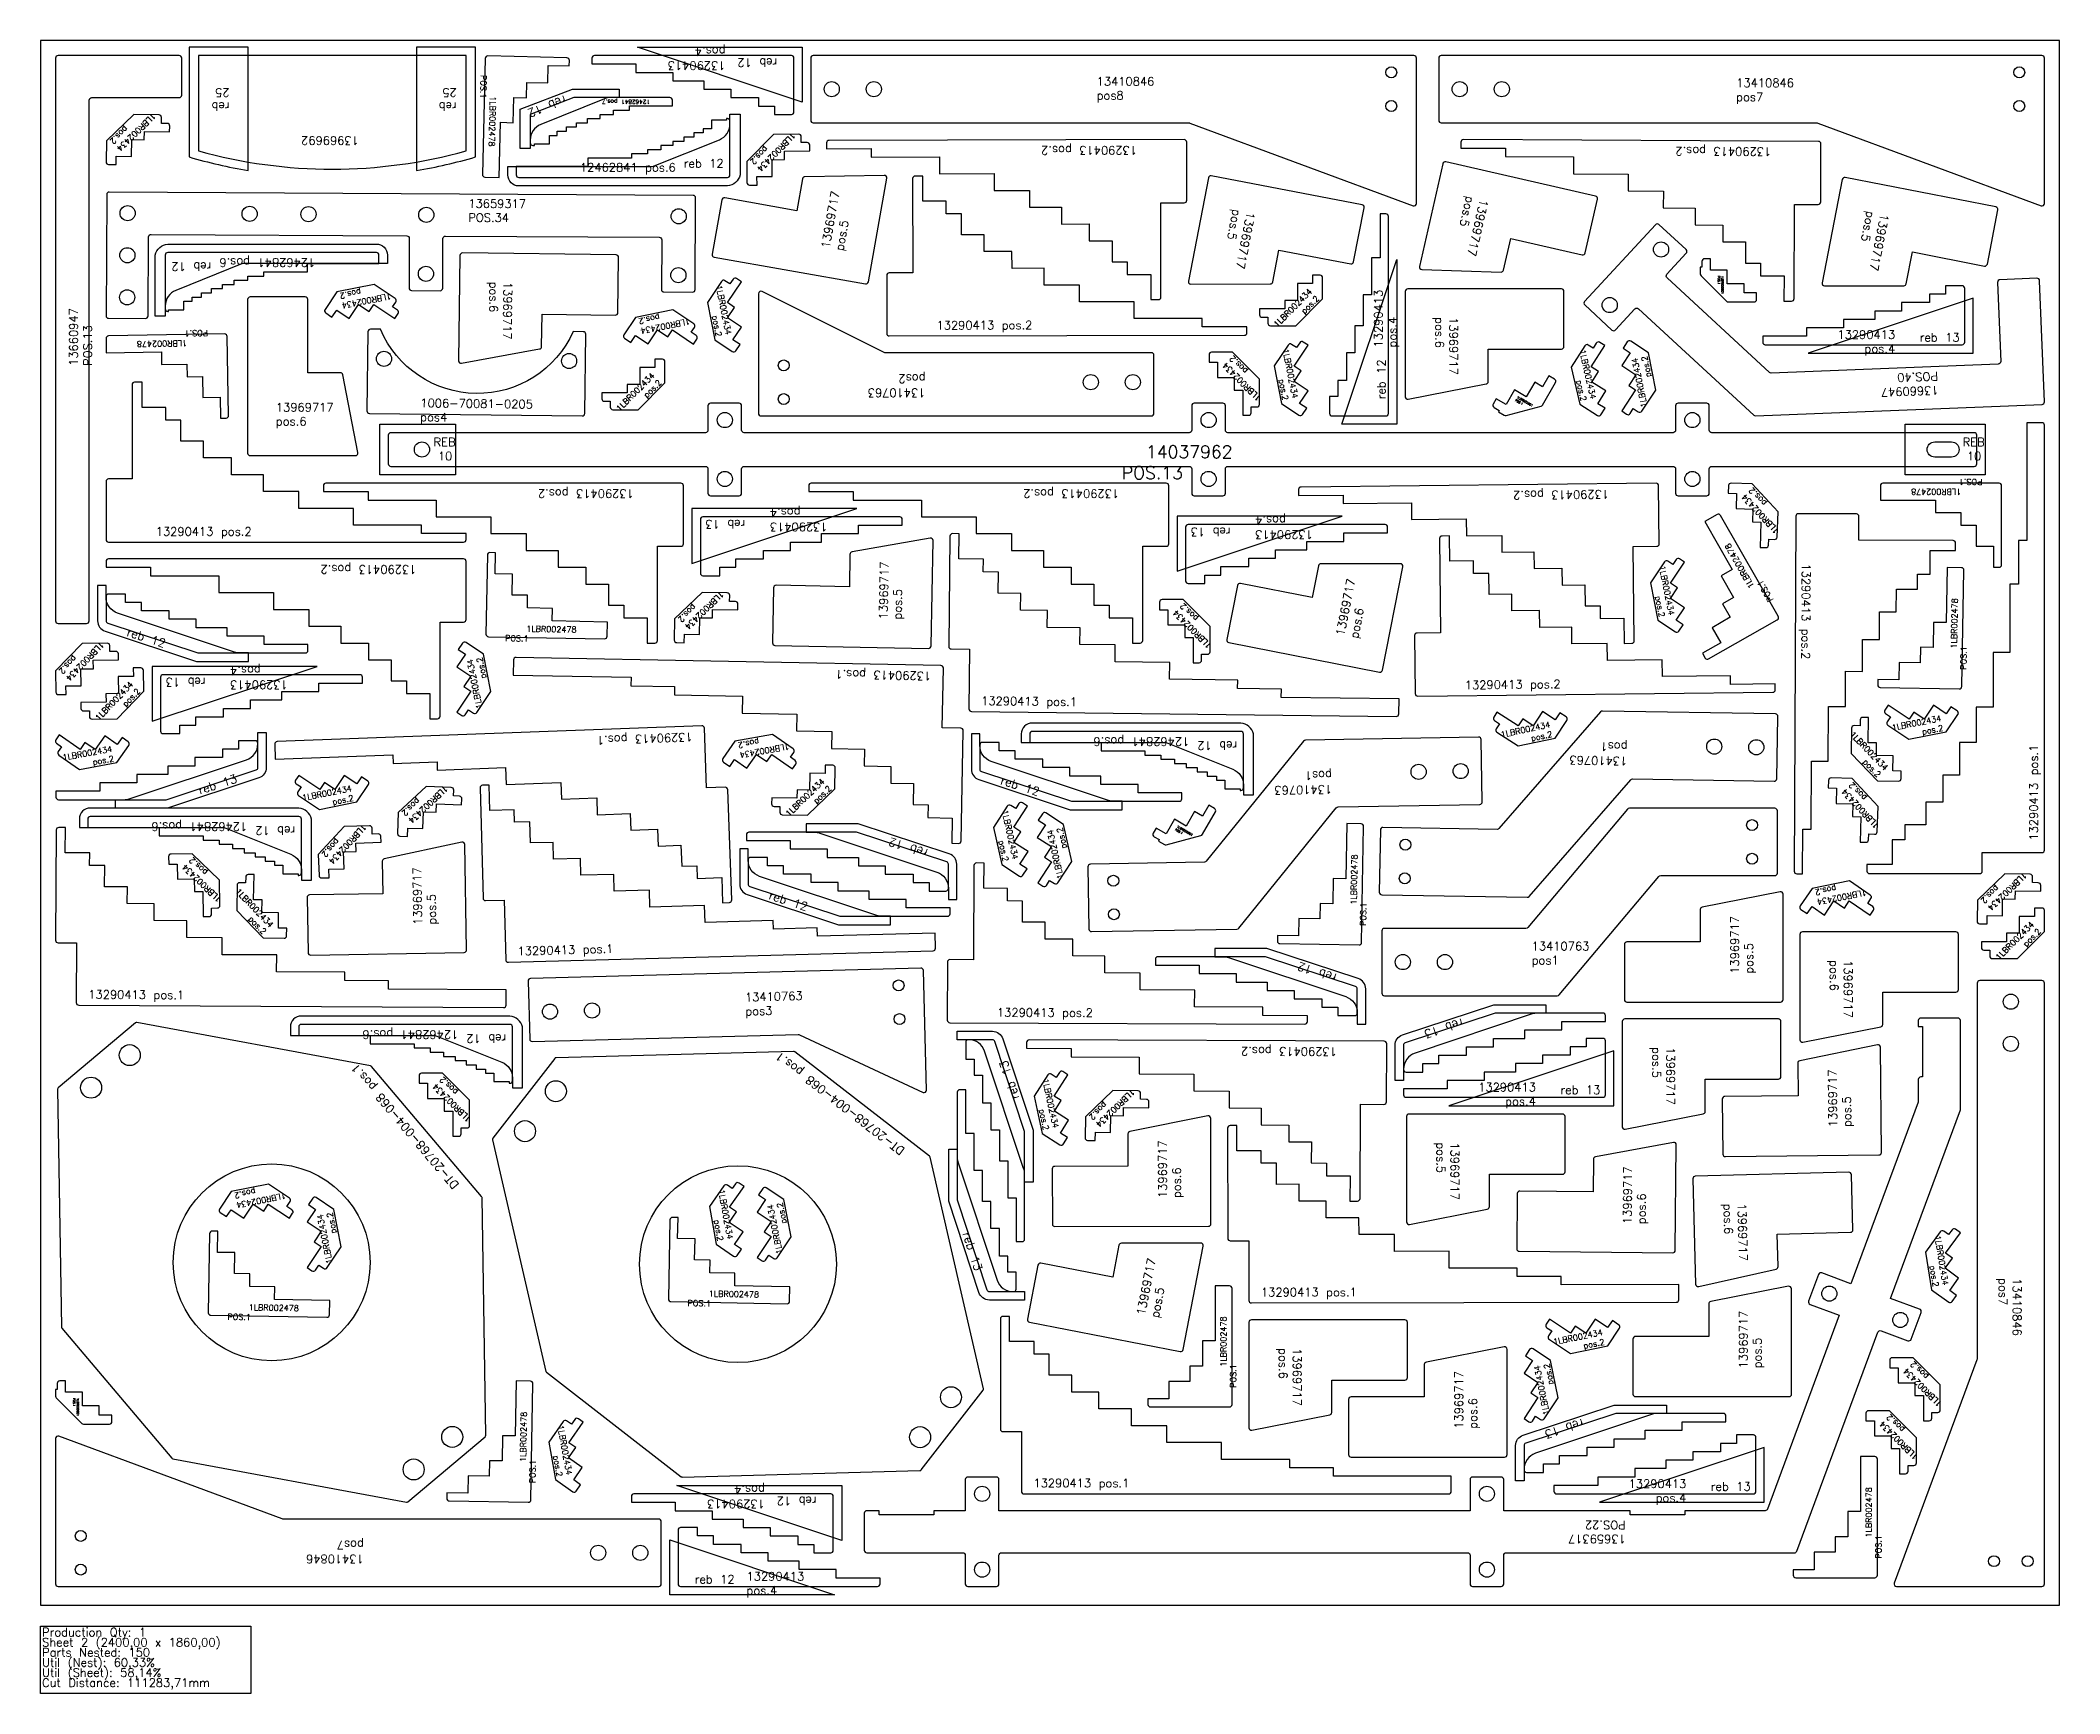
# Model space of a CAD drawing. Header units: millimetres. Extents: x 2520 to 4920, y -105 to 1860.
import ezdxf

# ---------------------------------------------------------------- set-up
doc = ezdxf.new("R2010")
doc.units = ezdxf.units.MM
for name, color, linetype in [('1006-70081-0205', 7, 'Continuous'), ('12462841', 7, 'Continuous'), ('13290413', 7, 'Continuous'), ('13410763v0', 7, 'Continuous'), ('13659317v02', 7, 'Continuous'), ('13660947v0', 7, 'Continuous'), ('13969692', 7, 'Continuous'), ('13969717', 7, 'Continuous'), ('14037962v0', 7, 'Continuous'), ('1LBR002434', 7, 'Continuous'), ('1LBR002478', 7, 'Continuous'), ('1LBR002601', 7, 'Continuous'), ('DT-20768-004-068', 7, 'Continuous'), ('Rebaixo', 7, 'Continuous'), ('sheet', 24, 'Continuous'), ('Stats', 7, 'Continuous'), ('Texto', 7, 'Continuous')]:
    doc.layers.add(name, color=color, linetype=linetype)
doc.styles.get("Standard").update_dxf_attribs({"font": 'txt.shx'})

msp = doc.modelspace()

# ---------------------------------------------------------------- texts
at = {"layer": 'Rebaixo', "color": 4, "char_height": 10, "attachment_point": 1}
for insert, rotation in [((3395.9, 1828.5), 180), ((4108.8, 1433.4), 90), ((3442.7, 118.9), 180)]:
    msp.add_mtext_dynamic_manual_height_columns('reb 12', width=58.104, gutter_width=12.5, heights=[0], dxfattribs=dict(at, insert=insert, rotation=rotation))
at = {"layer": 'Rebaixo', "color": 2, "char_height": 10, "attachment_point": 1}
for s, width, insert, rotation in [('reb\\P25', 57.969, (2744.9, 1776.3), 180), ('reb\\P25', 57.969, (3014.9, 1776.3), 180), ('reb 12', 58.104, (2624.8, 1162.1), 342.1949), ('reb 12', 58.104, (3663.4, 985.8), 342.1949), ('reb 12', 58.104, (3572.4, 888.7), 162.1949), ('reb 12', 58.104, (3388, 849.2), 342.1949), ('reb 12', 58.104, (4058.4, 740.6), 162.1949)]:
    msp.add_mtext_dynamic_manual_height_columns(s, width=width, gutter_width=12.5, heights=[0], dxfattribs=dict(at, insert=insert, rotation=rotation))
at = {"layer": 'Rebaixo', "color": 32, "char_height": 10, "attachment_point": 3}
for insert, rotation in [((3101.9, 1768.1), 201.3442), ((2675.8, 1586), 180)]:
    msp.add_mtext_dynamic_manual_height_columns('reb 12', width=56.654, gutter_width=12.5, heights=[0], dxfattribs=dict(at, insert=insert, rotation=rotation))
at = {"layer": 'Rebaixo', "color": 32, "insert": (3332.2, 1718.8), "char_height": 10, "attachment_point": 3}
msp.add_mtext_dynamic_manual_height_columns('reb 12', width=56.654, gutter_width=12.5, heights=[0], dxfattribs=at)
at = {"layer": 'Rebaixo', "color": 3, "char_height": 10, "attachment_point": 1}
for insert in [(4753.7, 1512), (4326.7, 617.6), (4505.4, 146.2)]:
    msp.add_mtext_dynamic_manual_height_columns('reb 13', width=58.104, gutter_width=12.5, heights=[0], dxfattribs=dict(at, insert=insert))
at = {"layer": 'Rebaixo', "color": 2, "linetype": 'Continuous', "lineweight": 25, "char_height": 10, "attachment_point": 1}
for insert in [(2987.3, 1387.6), (4804.7, 1387.6)]:
    msp.add_mtext_dynamic_manual_height_columns('REB\\P{\\W0.578966; }10', width=23.246, gutter_width=12.5, heights=[0], dxfattribs=dict(at, insert=insert))
at = {"layer": 'Rebaixo', "color": 3, "char_height": 10, "attachment_point": 1, "rotation": 180}
for insert in [(3357.9, 1279.9), (3934.7, 1270.8), (2716.4, 1092.2)]:
    msp.add_mtext_dynamic_manual_height_columns('reb 13', width=58.104, gutter_width=12.5, heights=[0], dxfattribs=dict(at, insert=insert))
at = {"layer": 'Rebaixo', "color": 241, "char_height": 10, "attachment_point": 1, "rotation": 180}
for insert in [(3942.6, 1016.7), (2822.9, 915.6), (3073.8, 668.5)]:
    msp.add_mtext_dynamic_manual_height_columns('reb 12', width=56.654, gutter_width=12.5, heights=[0], dxfattribs=dict(at, insert=insert))
at = {"layer": 'Rebaixo', "color": 1, "char_height": 10, "attachment_point": 3}
for insert, rotation in [((2751.7, 987.8), 17.8051), ((4167, 673.6), 197.8051), ((3659.5, 645.4), 107.8051), ((3640, 399.6), 287.8051), ((4310.2, 197.8), 197.8051)]:
    msp.add_mtext_dynamic_manual_height_columns('reb 13', width=58.104, gutter_width=12.5, heights=[0], dxfattribs=dict(at, insert=insert, rotation=rotation))
at = {"layer": 'Rebaixo', "color": 4, "insert": (3297.7, 35.9), "char_height": 10, "attachment_point": 1}
msp.add_mtext_dynamic_manual_height_columns('reb 12', width=58.104, gutter_width=12.5, heights=[0], dxfattribs=at)
at = {"layer": 'Stats', "color": 60}
for s, p in [('Sheet 2 (2400,00 x 1860,00)', (2522, -49)), ('Production Qty: 1', (2522, -37)), ('Parts Nested: 150', (2522, -61)), ('Util (Nest): 60,33%', (2522, -73)), ('Cut Distance: 111283,71mm', (2522, -97)), ('Util (Sheet): 58,14%', (2522, -85))]:
    msp.add_text(s, height=10, dxfattribs=at).set_placement(p)
at = {"layer": 'Texto', "color": 4, "char_height": 10, "attachment_point": 1}
for insert, rotation in [((3334.3, 1825), 180), ((4105.2, 1495), 90), ((3381.1, 115.4), 180)]:
    msp.add_mtext_dynamic_manual_height_columns('13290413 pos.4', width=105.178, gutter_width=12.5, heights=[0], dxfattribs=dict(at, insert=insert, rotation=rotation))
at = {"layer": 'Texto', "color": 5}
for s, insert, char_height, width, attachment_point, rotation in [('{\\W4.014502; }1LBR002478 POS.1', (3062.1, 1818.5), 7, 107.571, 1, 268.5317), ('1LBR002434\\Ppos.2', (2614.9, 1727.5), 7, 55.252, 3, 224), ('1LBR002434\\Ppos.2', (3376.4, 1703.4), 7, 55.252, 3, 225.4906), ('13290413 pos.2', (3823.4, 1724.3), 10, 241.207, 1, 180.1113), ('13290413 pos.2', (4577.2, 1722.7), 10, 241.207, 1, 179.7228), ('13969717\\Ppos.5', (3448, 1614), 10, 75.614, 1, 79.9174), ('13659317 \\PPOS.34', (3028.7, 1671.1), 10, 171.219, 1, 359.6751), ('13969717\\Ppos.5', (3963.7, 1654.8), 10, 75.614, 1, 259.1145), ('13969717\\Ppos.5', (4241, 1669.5), 10, 75.614, 1, 257.1034), ('13969717\\Ppos.5', (4717.1, 1652.6), 10, 75.614, 1, 258.9174), ('1LBR002434\\Ppos.2', (2879, 1541.1), 7, 55.252, 3, 191.25), ('13969717\\Ppos.6', (3080.7, 1572.9), 10, 75.614, 1, 269.2713), ('1LBR002434\\Ppos.2', (3341.5, 1511), 7, 55.252, 3, 281.25), ('1LBR002434\\Ppos.2', (4027.3, 1565.6), 7, 55.252, 3, 45), ('1LBR002601 \\P{\\W1.88129; }POS.1', (4520.6, 1580), 2.5, 13.028, 1, 270), ('13660947 POS.13', (2554.4, 1473.1), 10, 116.776, 1, 90), ('1LBR002434\\Ppos.2', (3234.1, 1511), 7, 55.252, 3, 191.25), ('{\\W4.014502; }1LBR002478 POS.1', (2719.5, 1497), 7, 107.571, 1, 181), ('13290413 pos.2', (3585.1, 1526.4), 10, 241.207, 1, 0.1113), ('13969717\\Ppos.6', (4204.7, 1531), 10, 75.614, 1, 270), ('1LBR002434\\Ppos.2', (4015, 1435.4), 7, 55.252, 3, 281.25), ('1LBR002434\\Ppos.2', (4369.3, 1434.8), 7, 55.252, 3, 282.835), ('1LBR002434\\Ppos.2', (3245.7, 1465.7), 7, 55.252, 3, 45), ('13410763\\Ppos2', (3572, 1436.1), 10, 79.022, 1, 180), ('1LBR002434\\Ppos.2', (3924.2, 1472.7), 7, 55.252, 3, 135), ('1LBR002434\\Ppos.2', (4411.3, 1481.7), 7, 55.252, 3, 101.25), ('13660947 POS.40', (4776.3, 1439.3), 10, 116.776, 1, 182.2839), ('1006-70081-0205 pos4', (2971.7, 1434.1), 10, 154.1, 1, 359.3155), ('1LBR002601 \\P{\\W1.88129; }POS.1', (4275.8, 1437.3), 2.5, 13.028, 1, 330), ('13290413 pos.2', (3225.3, 1316.2), 10, 241.207, 1, 180.0002), ('13290413 pos.2', (3802.1, 1316.2), 10, 241.207, 1, 180), ('13290413 pos.2', (4384.5, 1315.5), 10, 241.207, 1, 180.6237), ('1LBR002434\\Ppos.2', (4541.2, 1316.5), 7, 55.252, 3, 133), ('{\\W4.014502; }1LBR002478 POS.1', (4828.2, 1320), 7, 107.571, 1, 180), ('13290413 pos.2', (2657.1, 1281.3), 10, 241.207, 1, 0.0001), ('{\\W4.014502; }1LBR002478 POS.1', (4563.8, 1185.8), 7, 107.571, 1, 119.7346), ('13290413 pos.2', (2966.9, 1226.1), 10, 241.207, 1, 180.0001), ('13969717\\Ppos.5', (3516.8, 1172), 10, 75.614, 1, 88.9066), ('1LBR002434\\Ppos.2', (4462.4, 1177.6), 7, 55.252, 3, 281.25), ('13290413 pos.2', (4623.8, 1238.2), 10, 241.207, 1, 269.733), ('1LBR002434\\Ppos.2', (3290.3, 1159.2), 7, 55.252, 3, 224), ('13969717\\Ppos.6', (4059.8, 1153.6), 10, 75.614, 1, 78.9174), ('1LBR002434\\Ppos.2', (3865.4, 1178.6), 7, 55.252, 3, 135), ('{\\W4.014502; }1LBR002478 POS.1', (4790.4, 1112.2), 7, 107.571, 1, 89), ('{\\W4.014502; }1LBR002478 POS.1', (3072.6, 1164.6), 7, 107.571, 1, 359), ('1LBR002434\\Ppos.2', (2554.9, 1098), 7, 55.252, 3, 225.9943), ('1LBR002434\\Ppos.2', (3026.8, 1123.6), 7, 55.252, 3, 101.25), ('13290413 pos.1', (3578.7, 1099.4), 10, 241.207, 1, 178.9066), ('1LBR002434\\Ppos.2', (2625.9, 1098.7), 7, 55.252, 3, 45.9943), ('13290413 pos.1', (3638.2, 1080.1), 10, 241.207, 1, 359.3177), ('13290413 pos.2', (4213, 1098.8), 10, 241.207, 1, 0.6237), ('1LBR002434\\Ppos.2', (4778.5, 1058), 7, 55.252, 3, 11.25), ('13290413 pos.1', (3295.5, 1027.1), 10, 241.207, 1, 182.1335), ('1LBR002434\\Ppos.2', (4313.6, 1050.5), 7, 55.252, 3, 11.9336), ('1LBR002434\\Ppos.2', (4716.7, 996.5), 7, 55.252, 3, 314), ('1LBR002434\\Ppos.2', (2604.5, 1021.5), 7, 55.252, 3, 10.25), ('1LBR002434\\Ppos.2', (3351.9, 1006.9), 7, 55.252, 3, 190.25), ('13410763\\Ppos1', (4406, 998.4), 10, 79.022, 1, 179), ('13290413 pos.1', (4884.2, 908.9), 10, 241.207, 1, 90), ('13410763\\Ppos1', (4055.4, 964.8), 10, 79.022, 1, 181), ('1LBR002434\\Ppos.2', (2889.2, 974.6), 7, 55.252, 3, 11.25), ('1LBR002434\\Ppos.2', (2961.6, 928.8), 7, 55.252, 3, 223), ('1LBR002434\\Ppos.2', (3447.9, 983.4), 7, 55.252, 3, 44), ('1LBR002434\\Ppos.2', (4660.1, 966.2), 7, 55.252, 3, 133), ('1LBR002434\\Ppos.2', (3682.4, 887.5), 7, 55.252, 3, 282.25), ('1LBR002434\\Ppos.2', (2867.5, 880.3), 7, 55.252, 3, 227), ('1LBR002434\\Ppos.2', (3716.4, 921), 7, 55.252, 3, 102.25), ('1LBR002601 \\P{\\W1.88129; }POS.1', (3871.6, 927), 2.5, 13.028, 1, 330), ('1LBR002434\\Ppos.2', (2687.8, 876.3), 7, 55.252, 3, 136), ('{\\W4.014502; }1LBR002478 POS.1', (4076.9, 807.7), 7, 107.571, 1, 89), ('13969717\\Ppos.5', (2963.7, 808.6), 10, 75.614, 1, 91.0228), ('1LBR002434\\Ppos.2', (4838.8, 825), 7, 55.252, 3, 224), ('1LBR002434\\Ppos.2', (2797.7, 809.8), 7, 55.252, 3, 314), ('1LBR002434\\Ppos.2', (4632.5, 832.2), 7, 55.252, 3, 191.25), ('13969717\\Ppos.5', (4528.9, 750.6), 10, 75.614, 1, 90), ('1LBR002434\\Ppos.2', (4885.3, 813.4), 7, 55.252, 3, 45.0068), ('13290413 pos.1', (3087, 782.5), 10, 241.207, 1, 1.5331), ('13410763\\Ppos1', (4292.5, 788.4), 10, 79.022, 1, 359.9745), ('13969717\\Ppos.6', (4673.7, 766.8), 10, 75.614, 1, 270), ('13290413 pos.1', (2577, 731.1), 10, 241.207, 1, 359.6744), ('13410763\\Ppos3', (3357.3, 727.7), 10, 79.022, 1, 1.5331), ('13290413 pos.2', (3657, 709.7), 10, 241.207, 1, 359.7782), ('DT-20768-004-068 pos.1', (3541.9, 534.5), 10, 293.656, 1, 142.2437), ('13290413 pos.2', (4061, 653), 10, 241.207, 1, 179.7791), ('13969717\\Ppos.5', (4462.6, 663.3), 10, 75.614, 1, 270), ('DT-20768-004-068 pos.1', (3010.4, 493.7), 10, 293.656, 1, 130.1884), ('1LBR002434\\Ppos.2', (2985.4, 615.7), 7, 55.252, 3, 135), ('1LBR002434\\Ppos.2', (3730.5, 568.1), 7, 55.252, 3, 282.25), ('13969717\\Ppos.5', (4645.6, 568.2), 10, 75.614, 1, 90.5991), ('1LBR002434\\Ppos.2', (3778.7, 567.6), 7, 55.252, 3, 224), ('13969717\\Ppos.6', (3848.8, 484), 10, 75.614, 1, 90.1047), ('13969717\\Ppos.5', (4206.2, 550.2), 10, 75.614, 1, 270), ('13969717\\Ppos.6', (4401.1, 453.2), 10, 75.614, 1, 89.4476), ('1LBR002434\\Ppos.2', (2753.7, 471.9), 7, 55.252, 3, 191.25), ('1LBR002434\\Ppos.2', (3343.4, 435.8), 7, 55.252, 3, 280.25), ('1LBR002434\\Ppos.2', (2848.7, 463.8), 7, 55.252, 3, 101.25), ('1LBR002434\\Ppos.2', (3383.7, 475.5), 7, 55.252, 3, 101.25), ('13969717\\Ppos.6', (4547.3, 477.9), 10, 75.614, 1, 271.5043), ('1LBR002434\\Ppos.2', (4788, 381.1), 7, 55.252, 3, 279.25), ('13969717\\Ppos.5', (3822.9, 346), 10, 75.614, 1, 79.0221), ('13410846\\Ppos7', (4874.5, 388.8), 10, 79.022, 1, 270), ('{\\W4.014502; }1LBR002478 POS.1', (3289.5, 374.4), 7, 107.571, 1, 358.92), ('13290413 pos.1', (3970.7, 377.1), 10, 241.207, 1, 0.0972), ('{\\W4.014502; }1LBR002478 POS.1', (2742.6, 358.1), 7, 107.571, 1, 359), ('{\\W4.014502; }1LBR002478 POS.1', (3922.6, 258.5), 7, 107.571, 1, 90), ('13969717\\Ppos.5', (4539, 281.6), 10, 75.614, 1, 90), ('1LBR002434\\Ppos.2', (4376, 328.2), 7, 55.252, 3, 11.4071), ('13969717\\Ppos.6', (4018.8, 305.6), 10, 75.614, 1, 269.9687), ('1LBR002434\\Ppos.2', (4733.4, 277.5), 7, 55.252, 3, 135), ('13969717\\Ppos.6', (4200.9, 209.8), 10, 75.614, 1, 89.9639), ('1LBR002434\\Ppos.2', (4295.2, 284.1), 7, 55.252, 3, 101.2739), ('1LBR002601 \\P{\\W1.88129; }POS.1', (2565.7, 246.3), 2.5, 13.028, 1, 270), ('{\\W4.014502; }1LBR002478 POS.1', (3089.6, 145.3), 7, 107.571, 1, 89), ('1LBR002434\\Ppos.2', (4705.1, 214.5), 7, 55.252, 3, 135), ('1LBR002434\\Ppos.2', (3152.2, 155.7), 7, 55.252, 3, 280.25), ('13290413 pos.1', (3700.3, 150.2), 10, 241.207, 1, 0), ('{\\W4.014502; }1LBR002478 POS.1', (4689.6, 55.5), 7, 107.571, 1, 90), ('13659317 \\PPOS.22', (4404.3, 73.7), 10, 171.219, 1, 180), ('13410846\\Ppos7', (2904.4, 49.9), 10, 79.022, 1, 180)]:
    msp.add_mtext(s, dxfattribs=dict(at, insert=insert, char_height=char_height, width=width, attachment_point=attachment_point, rotation=rotation))
at = {"layer": 'Texto', "color": 5, "char_height": 10, "attachment_point": 1}
for s, insert, width in [('13410846\\Ppos8', (3775.5, 1816.3), 79.022), ('13410846\\Ppos7', (4535.6, 1814.5), 79.022), ('13969717\\Ppos.6', (2799.9, 1428.9), 75.614)]:
    msp.add_mtext(s, dxfattribs=dict(at, insert=insert, width=width))
at = {"layer": 'Texto', "color": 32, "insert": (3244.6, 1784.4), "char_height": 5, "attachment_point": 1, "rotation": 180}
msp.add_mtext_dynamic_manual_height_columns('12462841 pos.7', width=161.025, gutter_width=12.5, heights=[0], dxfattribs=at)
at = {"layer": 'Texto', "color": 2, "insert": (2898.5, 1735.9), "char_height": 10, "width": 225.52, "attachment_point": 1, "rotation": 180}
msp.add_mtext('13969692', dxfattribs=at)
at = {"layer": 'Texto', "color": 32, "insert": (3275.2, 1714.1), "char_height": 10, "width": 161.025, "attachment_point": 3}
msp.add_mtext('12462841 pos.6', dxfattribs=at)
at = {"layer": 'Texto', "color": 32, "insert": (2732.8, 1590.8), "char_height": 10, "width": 161.025, "attachment_point": 3, "rotation": 180}
msp.add_mtext('12462841 pos.6', dxfattribs=at)
at = {"layer": 'Texto', "color": 3, "char_height": 10, "attachment_point": 3}
for insert in [(4724.5, 1515.3), (4297.5, 620.8), (4476.3, 149.4)]:
    msp.add_mtext_dynamic_manual_height_columns('13290413 pos.4', width=105.178, gutter_width=12.5, heights=[0], dxfattribs=dict(at, insert=insert))
at = {"layer": 'Texto', "color": 2, "insert": (3805.3, 1378.5), "char_height": 15, "width": 194.245, "attachment_point": 1}
msp.add_mtext('{\\W2.150482; }14037962 POS.13', dxfattribs=at)
at = {"layer": 'Texto', "color": 3, "char_height": 10, "attachment_point": 3, "rotation": 180}
for insert in [(3387.1, 1276.7), (3963.9, 1267.5), (2745.5, 1089)]:
    msp.add_mtext_dynamic_manual_height_columns('13290413 pos.4', width=105.178, gutter_width=12.5, heights=[0], dxfattribs=dict(at, insert=insert))
at = {"layer": 'Texto', "color": 231, "char_height": 10, "width": 161.025, "attachment_point": 1, "rotation": 180}
for insert in [(3885.6, 1021.4), (2765.9, 920.4), (3016.8, 673.3)]:
    msp.add_mtext('12462841 pos.6', dxfattribs=dict(at, insert=insert))
at = {"layer": 'Texto', "color": 4, "insert": (3359.3, 39.4), "char_height": 10, "attachment_point": 1}
msp.add_mtext_dynamic_manual_height_columns('13290413 pos.4', width=105.178, gutter_width=12.5, heights=[0], dxfattribs=at)

# ---------------------------------------------------------------- linework, layer by layer
at = {"color": 5}
for points in [[(3435.6, 1765, 0.414214), (3438.6, 1762), (3885.1, 1762, -0.088909), (3886.1, 1761.8), (4151.5, 1663.5, 0.52236), (4155.6, 1666.3), (4155.6, 1839, 0.414214), (4152.6, 1842), (3438.6, 1842, 0.414214), (3435.6, 1839)], [(4182, 1765, 0.414213), (4185, 1762), (4631.5, 1762, -0.08891), (4632.5, 1761.8), (4898, 1663.5, 0.52236), (4902, 1666.3), (4902, 1839, 0.414214), (4899, 1842), (4185, 1842, 0.414214), (4182, 1839)], [(4825, 742.4, 0.414214), (4822, 739.4), (4822, 292.9, -0.08891), (4821.8, 291.9), (4723.5, 26.4, 0.52236), (4726.3, 22.4), (4899, 22.4, 0.414213), (4902, 25.4), (4902, 739.4, 0.414214), (4899, 742.4)], [(3258, 99.4, 0.414214), (3255, 102.4), (2808.5, 102.4, -0.08891), (2807.5, 102.6), (2542, 200.9, 0.52236), (2538, 198.1), (2538, 25.4, 0.414213), (2541, 22.4), (3255, 22.4, 0.414214), (3258, 25.4)]]:
    msp.add_lwpolyline(points, format="xyb", close=True, dxfattribs=at)
for centre, radius in [((4125.6, 1822), 6.5), ((4872, 1822), 6.5), ((3460.6, 1802), 9), ((3510.6, 1802), 9), ((4207, 1802), 9), ((4257, 1802), 9), ((4125.6, 1782), 6.5), ((4872, 1782), 6.5), ((4862, 717.4), 9), ((4862, 667.4), 9), ((2568, 82.4), 6.5), ((2568, 42.4), 6.5), ((3183, 62.4), 9), ((3233, 62.4), 9), ((4842, 52.4), 6.5), ((4882, 52.4), 6.5)]:
    msp.add_circle(centre, radius, dxfattribs=at)
at = {"layer": '1006-70081-0205', "color": 5}
msp.add_lwpolyline([(2911.1, 1416.7), (3164.1, 1413.7, 0.414214), (3167.1, 1416.7), (3168.2, 1510.7, 0.414214), (3165.3, 1513.7), (3153.3, 1513.8, -0.653736), (2924.3, 1516.6), (2912.3, 1516.7, 0.414214), (2909.3, 1513.8), (2908.1, 1419.8, 0.414214)], format="xyb", close=True, dxfattribs=at)
for centre in [(2928.4, 1481.5), (3148.4, 1478.9)]:
    msp.add_circle(centre, 9, dxfattribs=at)
at = {"layer": '12462841', "color": 32}
for points in [[(3271.2, 1782.1), (3271.2, 1789.1, 0.414213), (3268.2, 1792.1), (3154.2, 1792.1), (3102.2, 1772.1), (3102.2, 1738.1, 0.414214), (3105.2, 1735.1), (3107.2, 1735.1), (3107.2, 1737.1), (3125.2, 1737.1), (3125.2, 1747.1), (3134.2, 1747.1), (3134.2, 1752.1), (3145.2, 1752.1), (3145.2, 1757.1), (3157.2, 1757.1), (3157.2, 1762.1), (3170.2, 1762.1), (3170.2, 1767.1), (3185.2, 1767.1), (3185.2, 1772.1), (3201.2, 1772.1), (3201.2, 1777.1), (3220.2, 1777.1), (3220.2, 1782.1)], [(3284.6, 1740), (3271.6, 1740), (3271.6, 1735), (3257.6, 1735), (3257.6, 1730), (3241.6, 1730), (3241.6, 1725), (3222.6, 1725), (3222.6, 1720), (3170.6, 1720), (3170.6, 1710), (3085.6, 1710), (3085.6, 1700, 0.414214), (3088.6, 1697), (3336.6, 1697, 0.414214), (3339.6, 1700), (3339.6, 1764, 0.414214), (3336.6, 1767), (3335.6, 1767), (3335.6, 1765), (3317.6, 1765), (3317.6, 1755), (3307.6, 1755), (3307.6, 1750), (3296.6, 1750), (3296.6, 1745), (3284.6, 1745)], [(2723.4, 1564.9), (2736.4, 1564.9), (2736.4, 1569.9), (2750.4, 1569.9), (2750.4, 1574.9), (2766.4, 1574.9), (2766.4, 1579.9), (2785.4, 1579.9), (2785.4, 1584.9), (2837.4, 1584.9), (2837.4, 1594.9), (2922.4, 1594.9), (2922.4, 1604.9, 0.414214), (2919.4, 1607.9), (2671.4, 1607.9, 0.414214), (2668.4, 1604.9), (2668.4, 1540.9, 0.414214), (2671.4, 1537.9), (2672.4, 1537.9), (2672.4, 1539.9), (2690.4, 1539.9), (2690.4, 1549.9), (2700.4, 1549.9), (2700.4, 1554.9), (2711.4, 1554.9), (2711.4, 1559.9), (2723.4, 1559.9)]]:
    msp.add_lwpolyline(points, format="xyb", close=True, dxfattribs=at)
at = {"layer": '12462841', "color": 231}
for points in [[(3894.9, 995.6), (3894.9, 990.6), (3906.9, 990.6), (3906.9, 985.6), (3917.9, 985.6), (3917.9, 980.6), (3927.9, 980.6), (3927.9, 970.6), (3945.9, 970.6), (3945.9, 968.6), (3946.9, 968.6, 0.414214), (3949.9, 971.6), (3949.9, 1035.6, 0.414214), (3946.9, 1038.6), (3698.9, 1038.6, 0.414214), (3695.9, 1035.6), (3695.9, 1025.6), (3780.9, 1025.6), (3780.9, 1015.6), (3832.9, 1015.6), (3832.9, 1010.6), (3851.9, 1010.6), (3851.9, 1005.6), (3867.9, 1005.6), (3867.9, 1000.6), (3881.9, 1000.6), (3881.9, 995.6)], [(2775.3, 894.5), (2775.3, 889.5), (2787.3, 889.5), (2787.3, 884.5), (2798.3, 884.5), (2798.3, 879.5), (2808.3, 879.5), (2808.3, 869.5), (2826.3, 869.5), (2826.3, 867.5), (2827.3, 867.5, 0.414214), (2830.3, 870.5), (2830.3, 934.5, 0.414214), (2827.3, 937.5), (2579.3, 937.5, 0.414214), (2576.3, 934.5), (2576.3, 924.5), (2661.3, 924.5), (2661.3, 914.5), (2713.3, 914.5), (2713.3, 909.5), (2732.3, 909.5), (2732.3, 904.5), (2748.3, 904.5), (2748.3, 899.5), (2762.3, 899.5), (2762.3, 894.5)], [(3026.1, 647.4), (3026.1, 642.4), (3038.1, 642.4), (3038.1, 637.4), (3049.1, 637.4), (3049.1, 632.4), (3059.1, 632.4), (3059.1, 622.4), (3077.1, 622.4), (3077.1, 620.4), (3078.1, 620.4, 0.414214), (3081.1, 623.4), (3081.1, 687.4, 0.414214), (3078.1, 690.4), (2830.1, 690.4, 0.414214), (2827.1, 687.4), (2827.1, 677.4), (2912.1, 677.4), (2912.1, 667.4), (2964.1, 667.4), (2964.1, 662.4), (2983.1, 662.4), (2983.1, 657.4), (2999.1, 657.4), (2999.1, 652.4), (3013.1, 652.4), (3013.1, 647.4)]]:
    msp.add_lwpolyline(points, format="xyb", close=True, dxfattribs=at)
at = {"layer": '13290413', "color": 4}
for points in [[(3412.6, 1842), (3178.6, 1842, 0.414214), (3175.6, 1839), (3175.6, 1832), (3227.6, 1832), (3227.6, 1822), (3271.6, 1822), (3271.6, 1812), (3308.6, 1812), (3308.6, 1802), (3340.6, 1802), (3340.6, 1792), (3373.6, 1792), (3373.6, 1782), (3392.6, 1782), (3392.6, 1772), (3412.6, 1772, 0.414213), (3415.6, 1775), (3415.6, 1839, 0.414214)], [(4122.3, 1416.7), (4122.3, 1650.7, 0.414214), (4119.3, 1653.7), (4112.3, 1653.7), (4112.3, 1601.7), (4102.3, 1601.7), (4102.3, 1557.7), (4092.3, 1557.7), (4092.3, 1520.7), (4082.3, 1520.7), (4082.3, 1488.7), (4072.3, 1488.7), (4072.3, 1455.7), (4062.3, 1455.7), (4062.3, 1436.7), (4052.3, 1436.7), (4052.3, 1416.7, 0.414214), (4055.3, 1413.7), (4119.3, 1413.7, 0.414214)], [(3459.4, 132.4), (3225.4, 132.4, 0.414214), (3222.4, 129.4), (3222.4, 122.4), (3274.4, 122.4), (3274.4, 112.4), (3318.4, 112.4), (3318.4, 102.4), (3355.4, 102.4), (3355.4, 92.4), (3387.4, 92.4), (3387.4, 82.4), (3420.4, 82.4), (3420.4, 72.4), (3439.4, 72.4), (3439.4, 62.4), (3459.4, 62.4, 0.414214), (3462.4, 65.4), (3462.4, 129.4, 0.414214)], [(3281, 22.4), (3515, 22.4, 0.414214), (3518, 25.4), (3518, 32.4), (3466, 32.4), (3466, 42.4), (3422, 42.4), (3422, 52.4), (3385, 52.4), (3385, 62.4), (3353, 62.4), (3353, 72.4), (3320, 72.4), (3320, 82.4), (3301, 82.4), (3301, 92.4), (3281, 92.4, 0.414214), (3278, 89.4), (3278, 25.4, 0.414213)]]:
    msp.add_lwpolyline(points, format="xyb", close=True, dxfattribs=at)
at = {"layer": '13290413', "color": 5}
for points in [[(3879.4, 1742), (3457.4, 1741.2, 0.414214), (3454.5, 1738.2), (3454.5, 1731.2), (3507.5, 1731.3), (3507.5, 1721.3), (3588.5, 1721.4), (3588.5, 1701.4), (3653.5, 1701.6), (3653.6, 1681.6), (3695.6, 1681.6), (3695.6, 1661.6), (3733.6, 1661.7), (3733.6, 1641.7), (3766.6, 1641.8), (3766.7, 1621.8), (3793.7, 1621.8), (3793.7, 1596.8), (3811.7, 1596.9), (3811.8, 1581.9), (3839.8, 1581.9), (3839.8, 1551.9), (3848.8, 1551.9, 0.414214), (3851.8, 1554.9), (3851.6, 1666.9), (3879.6, 1667, 0.414213), (3882.6, 1670), (3882.5, 1739, 0.414214)], [(4633.3, 1740), (4211.3, 1742, 0.414214), (4208.3, 1739), (4208.3, 1732), (4261.3, 1731.8), (4261.2, 1721.8), (4342.2, 1721.4), (4342.1, 1701.4), (4407.1, 1701), (4407, 1681), (4449, 1680.8), (4448.9, 1660.8), (4486.9, 1660.7), (4486.9, 1640.7), (4519.9, 1640.5), (4519.8, 1620.5), (4546.8, 1620.4), (4546.6, 1595.4), (4564.6, 1595.3), (4564.6, 1580.3), (4592.6, 1580.1), (4592.4, 1550.1), (4601.4, 1550.1, 0.414214), (4604.4, 1553.1), (4605, 1665.1), (4633, 1665, 0.414213), (4636, 1667.9), (4636.3, 1736.9, 0.414214)], [(3529, 1508.7), (3951, 1509.5, 0.414214), (3954, 1512.5), (3954, 1519.5), (3901, 1519.4), (3901, 1529.4), (3820, 1529.3), (3819.9, 1549.3), (3754.9, 1549.1), (3754.9, 1569.1), (3712.9, 1569.1), (3712.9, 1589.1), (3674.9, 1589), (3674.8, 1609), (3641.8, 1608.9), (3641.8, 1628.9), (3614.8, 1628.9), (3614.7, 1653.9), (3596.7, 1653.8), (3596.7, 1668.8), (3568.7, 1668.8), (3568.7, 1698.8), (3559.7, 1698.8, 0.414214), (3556.7, 1695.8), (3556.9, 1583.8), (3528.9, 1583.7, 0.414214), (3525.9, 1580.7), (3526, 1511.7, 0.414214)], [(2601, 1263.7), (3023, 1263.7, 0.414214), (3026, 1266.7), (3026, 1273.7), (2973, 1273.7), (2973, 1283.7), (2892, 1283.7), (2892, 1303.7), (2827, 1303.7), (2827, 1323.7), (2785, 1323.7), (2785, 1343.7), (2747, 1343.7), (2747, 1363.7), (2714, 1363.7), (2714, 1383.7), (2687, 1383.7), (2687, 1408.7), (2669, 1408.7), (2669, 1423.7), (2641, 1423.7), (2641, 1453.7), (2632, 1453.7, 0.414214), (2629, 1450.7), (2629, 1338.7), (2601, 1338.7, 0.414214), (2598, 1335.7), (2598, 1266.7, 0.414214)], [(4899, 894.6, 0.414214), (4902, 897.6), (4902, 1402.6, 0.414214), (4899, 1405.6), (4881, 1405.6), (4881, 1265.6), (4871, 1265.6), (4871, 1213.6), (4861, 1213.6), (4861, 1132.6), (4841, 1132.6), (4841, 1067.6), (4821, 1067.6), (4821, 1025.6), (4801, 1025.6), (4801, 986.6), (4781, 986.6), (4781, 954.6), (4761, 954.6), (4761, 927.6), (4736, 927.6), (4736, 909.6), (4721, 909.6), (4721, 880.6), (4691, 880.6), (4691, 872.6, 0.414213), (4694, 869.6), (4825, 869.6, 0.414214), (4828, 872.6), (4828, 894.6)], [(3281.4, 1333.7), (2859.4, 1333.7, 0.414214), (2856.4, 1330.7), (2856.4, 1323.7), (2909.4, 1323.7), (2909.4, 1313.7), (2990.4, 1313.7), (2990.4, 1293.7), (3055.4, 1293.7), (3055.4, 1273.7), (3097.4, 1273.7), (3097.4, 1253.7), (3135.4, 1253.7), (3135.4, 1233.7), (3168.4, 1233.7), (3168.4, 1213.7), (3195.4, 1213.7), (3195.4, 1188.7), (3213.4, 1188.7), (3213.4, 1173.7), (3241.4, 1173.7), (3241.4, 1143.7), (3250.4, 1143.7, 0.414214), (3253.4, 1146.7), (3253.4, 1258.7), (3281.4, 1258.7, 0.414214), (3284.4, 1261.7), (3284.4, 1330.7, 0.414214)], [(3858.2, 1333.7), (3436.2, 1333.7, 0.414214), (3433.2, 1330.7), (3433.2, 1323.7), (3486.2, 1323.7), (3486.2, 1313.7), (3567.2, 1313.7), (3567.2, 1293.7), (3632.2, 1293.7), (3632.2, 1273.7), (3674.2, 1273.7), (3674.2, 1253.7), (3712.2, 1253.7), (3712.2, 1233.7), (3745.2, 1233.7), (3745.2, 1213.7), (3772.2, 1213.7), (3772.2, 1188.7), (3790.2, 1188.7), (3790.2, 1173.7), (3818.2, 1173.7), (3818.2, 1143.7), (3827.2, 1143.7, 0.414214), (3830.2, 1146.7), (3830.2, 1258.7), (3858.2, 1258.7, 0.414214), (3861.2, 1261.7), (3861.2, 1330.7, 0.414214)], [(4440.4, 1333.7), (4018.4, 1329.1, 0.414214), (4015.4, 1326.1), (4015.5, 1319.1), (4068.5, 1319.6), (4068.6, 1309.6), (4149.6, 1310.5), (4149.8, 1290.5), (4214.8, 1291.2), (4215, 1271.2), (4257, 1271.7), (4257.2, 1251.7), (4295.2, 1252.1), (4295.5, 1232.1), (4328.5, 1232.5), (4328.7, 1212.5), (4355.7, 1212.8), (4355.9, 1187.8), (4373.9, 1188), (4374.1, 1173), (4402.1, 1173.3), (4402.4, 1143.3), (4411.4, 1143.4, 0.414214), (4414.4, 1146.4), (4413.2, 1258.4), (4441.2, 1258.7, 0.414214), (4444.1, 1261.7), (4443.4, 1330.7, 0.414214)], [(4606.5, 1294.4), (4604.5, 872.4, 0.414214), (4607.5, 869.4), (4614.5, 869.3), (4614.7, 922.3), (4624.7, 922.3), (4625.1, 1003.3), (4645.1, 1003.2), (4645.4, 1068.2), (4665.4, 1068.1), (4665.6, 1110.1), (4685.6, 1110), (4685.8, 1148), (4705.8, 1147.9), (4705.9, 1180.9), (4725.9, 1180.8), (4726.1, 1207.8), (4751.1, 1207.7), (4751.1, 1225.7), (4766.1, 1225.6), (4766.3, 1253.6), (4796.3, 1253.5), (4796.3, 1262.5, 0.414214), (4793.3, 1265.5), (4681.3, 1266), (4681.5, 1294, 0.414214), (4678.5, 1297.1), (4609.5, 1297.4, 0.414214)], [(3623.7, 1065.4, 0.414214), (3626.6, 1062.4), (4131.6, 1056.4, 0.414214), (4134.6, 1059.4), (4134.9, 1077.4), (3994.9, 1079), (3995, 1089), (3943, 1089.6), (3943.1, 1099.6), (3862.1, 1100.6), (3862.4, 1120.6), (3797.4, 1121.4), (3797.6, 1141.4), (3755.6, 1141.9), (3755.8, 1161.9), (3716.8, 1162.3), (3717.1, 1182.3), (3685.1, 1182.7), (3685.3, 1202.7), (3658.3, 1203), (3658.6, 1228), (3640.6, 1228.2), (3640.8, 1243.2), (3611.8, 1243.6), (3612.2, 1273.6), (3604.2, 1273.7, 0.414214), (3601.1, 1270.7), (3599.6, 1139.7, 0.414214), (3602.5, 1136.7), (3624.5, 1136.4)], [(4157.1, 1080.6), (4579.1, 1085.2, 0.414214), (4582, 1088.2), (4582, 1095.2), (4529, 1094.6), (4528.9, 1104.6), (4447.9, 1103.8), (4447.7, 1123.8), (4382.7, 1123), (4382.4, 1143), (4340.4, 1142.6), (4340.2, 1162.6), (4302.2, 1162.2), (4302, 1182.2), (4269, 1181.8), (4268.8, 1201.8), (4241.8, 1201.5), (4241.5, 1226.5), (4223.5, 1226.3), (4223.4, 1241.3), (4195.4, 1241), (4195, 1271), (4186, 1270.9, 0.414214), (4183.1, 1267.9), (4184.3, 1155.9), (4156.3, 1155.6, 0.414214), (4153.3, 1152.6), (4154.1, 1083.6, 0.414214)], [(3023, 1243.7), (2601, 1243.7, 0.414214), (2598, 1240.7), (2598, 1233.7), (2651, 1233.7), (2651, 1223.7), (2732, 1223.7), (2732, 1203.7), (2797, 1203.7), (2797, 1183.7), (2839, 1183.7), (2839, 1163.7), (2877, 1163.7), (2877, 1143.7), (2910, 1143.7), (2910, 1123.7), (2937, 1123.7), (2937, 1098.7), (2955, 1098.7), (2955, 1083.7), (2983, 1083.7), (2983, 1053.7), (2992, 1053.7, 0.414214), (2995, 1056.7), (2995, 1168.7), (3023, 1168.7, 0.414214), (3026, 1171.7), (3026, 1240.7, 0.414214)], [(3593.3, 1114, 0.414214), (3590.3, 1117), (3085.4, 1126.6, 0.414214), (3082.4, 1123.7), (3082, 1105.7), (3222, 1103), (3221.8, 1093), (3273.8, 1092), (3273.6, 1082), (3354.6, 1080.5), (3354.2, 1060.5), (3419.2, 1059.3), (3418.8, 1039.3), (3460.8, 1038.5), (3460.4, 1018.5), (3499.4, 1017.7), (3499, 997.7), (3531, 997.1), (3530.7, 977.1), (3557.7, 976.6), (3557.2, 951.6), (3575.2, 951.3), (3574.9, 936.3), (3603.9, 935.7), (3603.3, 905.7), (3611.3, 905.6, 0.414214), (3614.4, 908.5), (3616.9, 1039.5, 0.414214), (3613.9, 1042.5), (3591.9, 1043)], [(3309.2, 1042.5, 0.414214), (3306.1, 1045.3), (2801.4, 1026.5, 0.414214), (2798.6, 1023.4), (2799.2, 1005.5), (2939.1, 1010.7), (2939.5, 1000.7), (2991.5, 1002.6), (2991.8, 992.6), (3072.8, 995.6), (3073.5, 975.6), (3138.5, 978.1), (3139.2, 958.1), (3181.2, 959.6), (3181.9, 939.7), (3220.9, 941.1), (3221.7, 921.1), (3253.6, 922.3), (3254.4, 902.3), (3281.4, 903.3), (3282.3, 878.3), (3300.3, 879), (3300.8, 864), (3329.8, 865.1), (3330.9, 835.1), (3338.9, 835.4, 0.414214), (3341.8, 838.5), (3336.9, 969.4, 0.414214), (3333.8, 972.3), (3311.9, 971.5)], [(3073.1, 767.2, 0.414214), (3076.2, 764.3), (3581, 777.8, 0.414214), (3583.9, 780.9), (3583.4, 798.9), (3443.5, 795.2), (3443.2, 805.2), (3391.2, 803.8), (3391, 813.8), (3310, 811.6), (3309.5, 831.6), (3244.5, 829.9), (3244, 849.8), (3202, 848.7), (3201.4, 868.7), (3162.4, 867.7), (3161.9, 887.7), (3129.9, 886.8), (3129.4, 906.8), (3102.4, 906.1), (3101.7, 931.1), (3083.7, 930.6), (3083.3, 945.6), (3054.3, 944.8), (3053.5, 974.8), (3045.5, 974.6, 0.414214), (3042.6, 971.5), (3046.1, 840.6, 0.414214), (3049.2, 837.6), (3071.2, 838.2)], [(2562.6, 716.3, 0.414213), (2565.6, 713.3), (3070.6, 710.4, 0.414213), (3073.6, 713.4), (3073.7, 731.4), (2933.7, 732.2), (2933.7, 742.2), (2881.7, 742.5), (2881.8, 752.5), (2800.8, 753), (2800.9, 773), (2735.9, 773.3), (2736, 793.3), (2694, 793.6), (2694.1, 813.6), (2655.1, 813.8), (2655.3, 833.8), (2623.3, 834), (2623.4, 854), (2596.4, 854.1), (2596.5, 879.1), (2578.5, 879.2), (2578.6, 894.2), (2549.6, 894.4), (2549.8, 924.4), (2541.8, 924.4, 0.414214), (2538.8, 921.5), (2538, 790.5, 0.414214), (2541, 787.4), (2563, 787.3)], [(3600.9, 692.4), (4022.8, 690.7, 0.414214), (4025.9, 693.7), (4025.9, 700.7), (3972.9, 700.9), (3972.9, 710.9), (3891.9, 711.3), (3892, 731.3), (3827, 731.5), (3827.1, 751.5), (3785.1, 751.7), (3785.2, 771.7), (3747.2, 771.8), (3747.2, 791.8), (3714.2, 791.9), (3714.3, 811.9), (3687.3, 812), (3687.4, 837), (3669.4, 837.1), (3669.5, 852.1), (3641.5, 852.2), (3641.6, 882.2), (3632.6, 882.3, 0.414214), (3629.6, 879.3), (3629.1, 767.3), (3601.1, 767.4, 0.414214), (3598.1, 764.4), (3597.9, 695.4, 0.414214)], [(4117.2, 670.4), (3695.2, 672, 0.414214), (3692.2, 669), (3692.2, 662), (3745.2, 661.8), (3745.1, 651.8), (3826.1, 651.5), (3826, 631.5), (3891, 631.3), (3891, 611.3), (3933, 611.1), (3932.9, 591.1), (3970.9, 590.9), (3970.8, 570.9), (4003.8, 570.8), (4003.7, 550.8), (4030.7, 550.7), (4030.6, 525.7), (4048.6, 525.6), (4048.6, 510.6), (4076.6, 510.5), (4076.5, 480.5), (4085.5, 480.5, 0.414214), (4088.5, 483.5), (4088.9, 595.5), (4116.9, 595.4, 0.414214), (4119.9, 598.4), (4120.2, 667.4, 0.414214)], [(3956.4, 362.3, 0.414213), (3959.4, 359.3), (4464.4, 360.1, 0.414213), (4467.4, 363.1), (4467.4, 381.1), (4327.4, 380.9), (4327.4, 390.9), (4275.4, 390.8), (4275.3, 400.8), (4194.3, 400.7), (4194.3, 420.7), (4129.3, 420.6), (4129.3, 440.6), (4087.3, 440.5), (4087.2, 460.5), (4048.2, 460.4), (4048.2, 480.4), (4016.2, 480.4), (4016.2, 500.4), (3989.2, 500.3), (3989.1, 525.3), (3971.1, 525.3), (3971.1, 540.3), (3942.1, 540.3), (3942.1, 570.3), (3934.1, 570.2, 0.414214), (3931.1, 567.2), (3931.3, 436.2, 0.414214), (3934.3, 433.2), (3956.3, 433.3)], [(3686, 135.4, 0.414214), (3689, 132.4), (4194, 132.4, 0.414214), (4197, 135.4), (4197, 153.4), (4057, 153.4), (4057, 163.4), (4005, 163.4), (4005, 173.4), (3924, 173.4), (3924, 193.4), (3859, 193.4), (3859, 213.4), (3817, 213.4), (3817, 233.4), (3778, 233.4), (3778, 253.4), (3746, 253.4), (3746, 273.4), (3719, 273.4), (3719, 298.4), (3701, 298.4), (3701, 313.4), (3672, 313.4), (3672, 343.4), (3664, 343.4, 0.414213), (3661, 340.4), (3661, 209.4, 0.414214), (3664, 206.4), (3686, 206.4)]]:
    msp.add_lwpolyline(points, format="xyb", close=True, dxfattribs=at)
at = {"layer": '13290413', "color": 3}
for points in [[(4804.2, 1498.3, 0.414214), (4807.2, 1501.3), (4807.2, 1565.3, 0.414214), (4804.2, 1568.3), (4784.2, 1568.3), (4784.2, 1558.3), (4765.2, 1558.3), (4765.2, 1548.3), (4732.2, 1548.3), (4732.2, 1538.3), (4700.2, 1538.3), (4700.2, 1528.3), (4663.2, 1528.3), (4663.2, 1518.3), (4619.2, 1518.3), (4619.2, 1508.3), (4567.2, 1508.3), (4567.2, 1501.3, 0.414214), (4570.2, 1498.3)], [(3307.4, 1293.7, 0.414214), (3304.4, 1290.7), (3304.4, 1226.7, 0.414214), (3307.4, 1223.7), (3327.4, 1223.7), (3327.4, 1233.7), (3346.4, 1233.7), (3346.4, 1243.7), (3379.4, 1243.7), (3379.4, 1253.7), (3411.4, 1253.7), (3411.4, 1263.7), (3448.4, 1263.7), (3448.4, 1273.7), (3492.4, 1273.7), (3492.4, 1283.7), (3544.4, 1283.7), (3544.4, 1290.7, 0.414214), (3541.4, 1293.7)], [(3884.2, 1284.5, 0.414214), (3881.2, 1281.5), (3881.2, 1217.5, 0.414214), (3884.2, 1214.5), (3904.2, 1214.5), (3904.2, 1224.5), (3923.2, 1224.5), (3923.2, 1234.5), (3956.2, 1234.5), (3956.2, 1244.5), (3988.2, 1244.5), (3988.2, 1254.5), (4025.2, 1254.5), (4025.2, 1264.5), (4069.2, 1264.5), (4069.2, 1274.5), (4121.2, 1274.5), (4121.2, 1281.5, 0.414213), (4118.2, 1284.5)], [(2665.8, 1106, 0.414213), (2662.8, 1103), (2662.8, 1039, 0.414214), (2665.8, 1036), (2685.8, 1036), (2685.8, 1046), (2704.8, 1046), (2704.8, 1056), (2737.8, 1056), (2737.8, 1066), (2769.8, 1066), (2769.8, 1076), (2806.8, 1076), (2806.8, 1086), (2850.8, 1086), (2850.8, 1096), (2902.8, 1096), (2902.8, 1103, 0.414214), (2899.8, 1106)], [(4377.2, 603.8, 0.414213), (4380.2, 606.8), (4380.2, 670.8, 0.414214), (4377.2, 673.8), (4357.2, 673.8), (4357.2, 663.8), (4338.2, 663.8), (4338.2, 653.8), (4305.2, 653.8), (4305.2, 643.8), (4273.2, 643.8), (4273.2, 633.8), (4236.2, 633.8), (4236.2, 623.8), (4192.2, 623.8), (4192.2, 613.8), (4140.2, 613.8), (4140.2, 606.8, 0.414213), (4143.2, 603.8)], [(4556, 132.4, 0.414214), (4559, 135.4), (4559, 199.4, 0.414214), (4556, 202.4), (4536, 202.4), (4536, 192.4), (4517, 192.4), (4517, 182.4), (4484, 182.4), (4484, 172.4), (4452, 172.4), (4452, 162.4), (4415, 162.4), (4415, 152.4), (4371, 152.4), (4371, 142.4), (4319, 142.4), (4319, 135.4, 0.414214), (4322, 132.4)]]:
    msp.add_lwpolyline(points, format="xyb", close=True, dxfattribs=at)
at = {"layer": '13290413', "color": 2}
for points in [[(2598, 1198.9), (2598, 1170.1, 0.323583), (2600.1, 1167.2), (2707, 1131.9), (2835, 1131.9, 0.414214), (2838, 1134.9), (2838, 1141.9), (2786, 1141.9), (2786, 1151.9), (2742, 1151.9), (2742, 1161.9), (2705, 1161.9), (2705, 1171.9), (2673, 1171.9), (2673, 1181.9), (2640, 1181.9), (2640, 1191.9), (2621, 1191.9), (2621, 1201.9), (2601, 1201.9, 0.414214)], [(3636.6, 1022.6), (3636.6, 993.7, 0.323583), (3638.6, 990.9), (3745.6, 955.6), (3873.6, 955.6, 0.414214), (3876.6, 958.6), (3876.6, 965.6), (3824.6, 965.6), (3824.6, 975.6), (3780.6, 975.6), (3780.6, 985.6), (3743.6, 985.6), (3743.6, 995.6), (3711.6, 995.6), (3711.6, 1005.6), (3678.6, 1005.6), (3678.6, 1015.6), (3659.6, 1015.6), (3659.6, 1025.6), (3639.6, 1025.6, 0.414214)], [(3599.2, 851.9), (3599.2, 880.8, 0.323583), (3597.2, 883.6), (3490.2, 918.9), (3362.2, 918.9, 0.414214), (3359.2, 915.9), (3359.2, 908.9), (3411.2, 908.9), (3411.2, 898.9), (3455.2, 898.9), (3455.2, 888.9), (3492.2, 888.9), (3492.2, 878.9), (3524.2, 878.9), (3524.2, 868.9), (3557.2, 868.9), (3557.2, 858.9), (3576.2, 858.9), (3576.2, 848.9), (3596.2, 848.9, 0.414214)], [(3361.2, 885.9), (3361.2, 857.1, 0.323584), (3363.2, 854.3), (3470.2, 818.9), (3598.2, 818.9, 0.414214), (3601.2, 821.9), (3601.2, 828.9), (3549.2, 828.9), (3549.2, 838.9), (3505.2, 838.9), (3505.2, 848.9), (3468.2, 848.9), (3468.2, 858.9), (3436.2, 858.9), (3436.2, 868.9), (3403.2, 868.9), (3403.2, 878.9), (3384.2, 878.9), (3384.2, 888.9), (3364.2, 888.9, 0.414214)], [(4085.2, 703.8), (4085.2, 732.6, 0.323584), (4083.2, 735.5), (3976.2, 770.8), (3848.2, 770.8, 0.414214), (3845.2, 767.8), (3845.2, 760.8), (3897.2, 760.8), (3897.2, 750.8), (3941.2, 750.8), (3941.2, 740.8), (3978.2, 740.8), (3978.2, 730.8), (4010.2, 730.8), (4010.2, 720.8), (4043.2, 720.8), (4043.2, 710.8), (4062.2, 710.8), (4062.2, 700.8), (4082.2, 700.8, 0.414214)]]:
    msp.add_lwpolyline(points, format="xyb", close=True, dxfattribs=at)
at = {"layer": '13290413', "color": 1}
for points in [[(2778.5, 1024.5, 0.414213), (2775.5, 1027.5), (2755.5, 1027.5), (2755.5, 1017.5), (2736.5, 1017.5), (2736.5, 1007.5), (2703.5, 1007.5), (2703.5, 997.5), (2671.5, 997.5), (2671.5, 987.5), (2634.5, 987.5), (2634.5, 977.5), (2590.5, 977.5), (2590.5, 967.5), (2538.5, 967.5), (2538.5, 960.5, 0.414214), (2541.5, 957.5), (2669.5, 957.5), (2776.5, 992.8, 0.323583), (2778.5, 995.7)], [(4140.2, 636.8, 0.414214), (4143.2, 633.8), (4163.2, 633.8), (4163.2, 643.8), (4182.2, 643.8), (4182.2, 653.8), (4215.2, 653.8), (4215.2, 663.8), (4247.2, 663.8), (4247.2, 673.8), (4284.2, 673.8), (4284.2, 683.8), (4328.2, 683.8), (4328.2, 693.8), (4380.2, 693.8), (4380.2, 700.8, 0.414214), (4377.2, 703.8), (4249.2, 703.8), (4142.2, 668.5, 0.323584), (4140.2, 665.6)], [(3622.8, 672.2, 0.414214), (3619.8, 669.2), (3619.8, 649.2), (3629.8, 649.2), (3629.8, 630.2), (3639.8, 630.2), (3639.8, 597.2), (3649.8, 597.2), (3649.8, 565.2), (3659.8, 565.2), (3659.8, 528.2), (3669.8, 528.2), (3669.8, 484.2), (3679.8, 484.2), (3679.8, 432.2), (3686.8, 432.2, 0.414214), (3689.8, 435.2), (3689.8, 563.2), (3654.5, 670.1, 0.323583), (3651.6, 672.2)], [(3676.8, 372.8, 0.414214), (3679.8, 375.8), (3679.8, 395.8), (3669.8, 395.8), (3669.8, 414.8), (3659.8, 414.8), (3659.8, 447.8), (3649.8, 447.8), (3649.8, 479.8), (3639.8, 479.8), (3639.8, 516.8), (3629.8, 516.8), (3629.8, 560.8), (3619.8, 560.8), (3619.8, 612.8), (3612.8, 612.8, 0.414214), (3609.8, 609.8), (3609.8, 481.8), (3645.1, 374.9, 0.323583), (3647.9, 372.8)], [(4283.4, 161, 0.414214), (4286.4, 158), (4306.4, 158), (4306.4, 168), (4325.4, 168), (4325.4, 178), (4358.4, 178), (4358.4, 188), (4390.4, 188), (4390.4, 198), (4427.4, 198), (4427.4, 208), (4471.4, 208), (4471.4, 218), (4523.4, 218), (4523.4, 225, 0.414214), (4520.4, 228), (4392.4, 228), (4285.4, 192.7, 0.323584), (4283.4, 189.8)]]:
    msp.add_lwpolyline(points, format="xyb", close=True, dxfattribs=at)
at = {"layer": '13410763v0', "color": 5}
for points in [[(3843.5, 1485.7, 0.414214), (3840.5, 1488.7), (3524.2, 1488.7, -0.116434), (3522.9, 1489), (3377.9, 1561.5, 0.557537), (3373.5, 1558.8), (3373.5, 1416.7, 0.414214), (3376.5, 1413.7), (3840.5, 1413.7, 0.414214), (3843.5, 1416.7)], [(4289.5, 842.5), (4410.2, 981.3, -0.221695), (4412.5, 982.3), (4580.8, 979.4, 0.414214), (4583.8, 982.3), (4585.1, 1056.3, 0.414214), (4582.2, 1059.4), (4376.6, 1062.9, 0.221695), (4374.3, 1061.9), (4253.6, 923.1, -0.221695), (4251.3, 922.1), (4115.7, 924.5, 0.414214), (4112.7, 921.5), (4111.4, 847.5, 0.414214), (4114.3, 844.5), (4287.2, 841.5, 0.221695)], [(3944.5, 804.9), (4060.2, 947.8, -0.221695), (4062.5, 948.9), (4230.8, 951.9, 0.414214), (4233.7, 954.9), (4232.4, 1028.9, 0.414214), (4229.4, 1031.9), (4023.8, 1028.3, 0.221695), (4021.5, 1027.2), (3905.8, 884.3, -0.221695), (3903.5, 883.1), (3768, 880.8, 0.414214), (3765, 877.7), (3766.3, 803.7, 0.414214), (3769.3, 800.8), (3942.2, 803.8, 0.221695)], [(4406.3, 946.3), (4288, 805.5, -0.221695), (4285.7, 804.4), (4117.5, 804.5, 0.414214), (4114.5, 801.5), (4114.4, 727.5, 0.414214), (4117.4, 724.5), (4323, 724.4, 0.221695), (4325.3, 725.5), (4443.6, 866.3, -0.221695), (4445.9, 867.4), (4581.5, 867.3, 0.414214), (4584.5, 870.3), (4584.5, 944.3, 0.414214), (4581.5, 947.3), (4408.6, 947.4, 0.221695)], [(3101.6, 673, 0.414214), (3104.6, 670.1), (3420.8, 678.5, -0.116434), (3422.2, 678.2), (3569.1, 609.6, 0.557537), (3573.3, 612.4), (3569.5, 754.5, 0.414214), (3566.5, 757.4), (3102.6, 745, 0.414214), (3099.7, 742)]]:
    msp.add_lwpolyline(points, format="xyb", close=True, dxfattribs=at)
for centre, radius in [((3403.5, 1473.7), 6.5), ((3403.5, 1433.7), 6.5), ((3768.5, 1453.7), 9), ((3818.5, 1453.7), 9), ((4509.5, 1020.6), 9), ((4559.5, 1019.8), 9), ((4158.1, 990.6), 9), ((4208.1, 991.5), 9), ((4554.5, 927.3), 6.5), ((4142.4, 904), 6.5), ((4554.5, 887.3), 6.5), ((3795.3, 861.2), 6.5), ((4141.7, 864), 6.5), ((3796, 821.3), 6.5), ((4139.4, 764.5), 9), ((4189.4, 764.5), 9), ((3540, 736.7), 6.5), ((3125.7, 705.6), 9), ((3175.7, 707), 9), ((3541.1, 696.7), 6.5)]:
    msp.add_circle(centre, radius, dxfattribs=at)
at = {"layer": '13659317v02', "color": 5}
for points in [[(2601, 1529.7), (2645, 1529.5, 0.414214), (2648, 1532.4), (2648.5, 1626.4, -0.414214), (2651.6, 1629.4), (2955.5, 1627.7, -0.414214), (2958.5, 1624.7), (2958.2, 1565.7, 0.414214), (2961.2, 1562.7), (2995.2, 1562.5, 0.414214), (2998.2, 1565.5), (2998.5, 1624.5, -0.414214), (3001.5, 1627.4), (3255.5, 1626, -0.414214), (3258.5, 1623), (3258.2, 1564, 0.414214), (3261.2, 1561), (3295.2, 1560.8, 0.414214), (3298.2, 1563.8), (3298.8, 1672.8, 0.414214), (3295.8, 1675.8), (2601.8, 1679.7, 0.414214), (2598.8, 1676.7), (2598, 1532.7, 0.414214)], [(4623.4, 357.6), (4658.1, 344.7), (4572.7, 114.3, -0.313654), (4569.9, 112.4), (4474.5, 112.4), (4474.5, 107.4), (4409.5, 107.4), (4409.5, 112.4), (4259.3, 112.4), (4259.3, 149.4, 0.414214), (4256.3, 152.4), (4222.3, 152.4, 0.414214), (4219.3, 149.4), (4219.3, 112.4), (3659.3, 112.4), (3659.3, 149.4, 0.414214), (3656.3, 152.4), (3622.3, 152.4, 0.414214), (3619.3, 149.4), (3619.3, 112.4), (3582, 112.4), (3582, 107.4), (3517, 107.4), (3517, 112.4), (3502.3, 112.4, 0.414214), (3499.3, 109.4), (3499.3, 65.4, 0.414214), (3502.3, 62.4), (3616.3, 62.4, -0.414214), (3619.3, 59.4), (3619.3, 25.4, 0.414214), (3622.3, 22.4), (3656.3, 22.4, 0.414214), (3659.3, 25.4), (3659.3, 59.4, -0.414214), (3662.3, 62.4), (4216.3, 62.4, -0.414214), (4219.3, 59.4), (4219.3, 25.4, 0.414214), (4222.3, 22.4), (4256.3, 22.4, 0.414214), (4259.3, 25.4), (4259.3, 59.4, -0.414214), (4262.3, 62.4), (4604.7, 62.4, 0.313654), (4607.5, 64.3), (4704, 324.5, -0.414214), (4707.8, 326.3), (4739.7, 314.5, 0.414214), (4743.6, 316.2), (4755.4, 348.1, 0.414214), (4753.6, 352), (4718.9, 364.8), (4802, 588.9), (4802, 694.9, 0.414214), (4799, 697.9), (4755, 697.9, 0.414214), (4752, 694.9), (4752, 687.9), (4757, 687.9), (4757, 627.9), (4755, 627.9, 0.414214), (4752, 624.9), (4752, 597.9), (4672, 382.2), (4637.4, 395.1, 0.414214), (4633.5, 393.3), (4621.7, 361.4, 0.414214)]]:
    msp.add_lwpolyline(points, format="xyb", close=True, dxfattribs=at)
for centre in [(2623.7, 1654.6), (2768.7, 1653.8), (2838.7, 1653.4), (2978.7, 1652.6), (3278.7, 1650.9), (2623.4, 1604.6), (2978.3, 1582.6), (3278.3, 1580.9), (2623.1, 1554.6), (4646.3, 370.4), (4730.7, 339.1), (3639.3, 132.4), (4239.3, 132.4), (3639.3, 42.4), (4239.3, 42.4)]:
    msp.add_circle(centre, 9, dxfattribs=at)
at = {"layer": '13660947v0', "color": 5}
for points in [[(2688, 1839, 0.414214), (2685, 1842), (2541, 1842, 0.414214), (2538, 1839), (2538, 1170, 0.414214), (2541, 1167), (2575, 1167, 0.414214), (2578, 1170), (2578, 1789, -0.414214), (2581, 1792), (2685, 1792, 0.414214), (2688, 1795)], [(4439.5, 1640.9), (4355.4, 1549.8, 0.414214), (4355.6, 1545.6), (4387.9, 1515.7, 0.414213), (4392.1, 1515.9), (4415.2, 1540.9, -0.414213), (4419.4, 1541.1), (4556.4, 1414.6, 0.198912), (4558.6, 1413.8), (4899.1, 1427.4, 0.414214), (4902, 1430.5), (4896.2, 1574.4, 0.414214), (4893.1, 1577.2), (4849.1, 1575.5, 0.414214), (4846.3, 1572.4), (4850, 1478.4, -0.414214), (4847.1, 1475.3), (4577.3, 1464.6, -0.198912), (4575.1, 1465.4), (4453.4, 1577.8, -0.414214), (4453.2, 1582), (4476.2, 1607, 0.414214), (4476.1, 1611.3), (4443.8, 1641.1, 0.414214)]]:
    msp.add_lwpolyline(points, format="xyb", close=True, dxfattribs=at)
for centre in [(4446.3, 1611.5), (4385.3, 1545.4)]:
    msp.add_circle(centre, 9, dxfattribs=at)
at = {"layer": '13969692', "color": 2}
msp.add_lwpolyline([(3026, 1842), (2708, 1842), (2708, 1728.6, 0.136088), (3026, 1728.6)], format="xyb", close=True, dxfattribs=at)
at = {"layer": '13969717', "color": 5}
for points in [[(4259.1, 1586.9), (4267.7, 1624.5), (4352.6, 1605.1, 0.414214), (4356.1, 1607.3), (4370.8, 1671.2, 0.414214), (4368.5, 1674.8), (4190.6, 1715.5, 0.414214), (4187, 1713.3), (4159.1, 1591.3, 0.472071), (4161.9, 1587.6), (4256.1, 1584.6, 0.35863)], [(3425.9, 1695.5), (3419.1, 1657.6), (3333.4, 1672.8, 0.414214), (3330, 1670.4), (3318.5, 1605.9, 0.414214), (3320.9, 1602.4), (3500.6, 1570.5, 0.414213), (3504.1, 1572.9), (3526, 1696.1, 0.472071), (3523, 1699.6), (3428.8, 1698, 0.35863)], [(3984.7, 1572.9), (3992, 1610.8), (4077.4, 1594.3, 0.414214), (4080.9, 1596.7), (4093.3, 1661, 0.414213), (4090.9, 1664.5), (3911.7, 1699, 0.414214), (3908.2, 1696.6), (3884.5, 1573.7, 0.472071), (3887.5, 1570.2), (3981.8, 1570.5, 0.35863)], [(4737.8, 1570.7), (4745.2, 1608.5), (4830.6, 1591.8, 0.414214), (4834.1, 1594.2), (4846.7, 1658.4, 0.414214), (4844.3, 1662), (4665.2, 1697, 0.414214), (4661.7, 1694.7), (4637.6, 1571.9, 0.472071), (4640.6, 1568.3), (4734.8, 1568.3, 0.35863)], [(3115.8, 1496.1), (3116.3, 1534.6), (3203.3, 1533.5, 0.414214), (3206.4, 1536.5), (3207.2, 1602, 0.414214), (3204.2, 1605), (3021.7, 1607.3, 0.414214), (3018.7, 1604.4), (3017.1, 1479.2, 0.472071), (3020.7, 1476.2), (3113.4, 1493.2, 0.35863)], [(4240.8, 1454.6), (4240.8, 1493.1), (4327.8, 1493.1, 0.414213), (4330.8, 1496.1), (4330.8, 1561.6, 0.414214), (4327.8, 1564.6), (4145.3, 1564.6, 0.414214), (4142.3, 1561.6), (4142.3, 1436.4, 0.472071), (4145.8, 1433.5), (4238.3, 1451.6, 0.35863)], [(2876.3, 1465), (2837.8, 1465), (2837.8, 1552, 0.414214), (2834.8, 1555), (2769.3, 1555, 0.414214), (2766.3, 1552), (2766.3, 1369.5, 0.414214), (2769.3, 1366.5), (2894.4, 1366.5, 0.472071), (2897.4, 1370.1), (2879.3, 1462.6, 0.35863)], [(3482.2, 1249.1), (3481.5, 1210.6), (3394.5, 1212.3, 0.414214), (3391.4, 1209.3), (3390.2, 1143.8, 0.414214), (3393.1, 1140.8), (3575.6, 1137.3, 0.414214), (3578.7, 1140.2), (3581.1, 1265.4, 0.472071), (3577.5, 1268.4), (3484.7, 1252, 0.35863)], [(4039.1, 1235.6), (4031.7, 1197.7), (3946.3, 1214.5, 0.414214), (3942.8, 1212.1), (3930.2, 1147.8, 0.414214), (3932.6, 1144.3), (4111.7, 1109.2, 0.414214), (4115.2, 1111.6), (4139.3, 1234.4, 0.472071), (4136.3, 1238), (4042.1, 1238, 0.35863)], [(2926.3, 884.3), (2926.9, 845.8), (2840, 844.3, 0.414214), (2837, 841.2), (2838.2, 775.7, 0.414214), (2841.2, 772.8), (3023.7, 776, 0.414214), (3026.6, 779.1), (3024.4, 904.2, 0.472071), (3020.8, 907.1), (2928.6, 887.3, 0.35863)], [(4492.8, 827), (4492.8, 788.4), (4405.8, 788.4, 0.414214), (4402.8, 785.4), (4402.8, 719.9, 0.414214), (4405.8, 716.9), (4588.3, 716.9, 0.414214), (4591.3, 719.9), (4591.3, 845.1, 0.472071), (4587.7, 848), (4495.2, 829.9, 0.35863)], [(4709.8, 690.4), (4709.8, 728.9), (4796.8, 728.9, 0.414214), (4799.8, 731.9), (4799.8, 797.4, 0.414214), (4796.8, 800.4), (4614.3, 800.4, 0.414214), (4611.3, 797.4), (4611.3, 672.2, 0.472071), (4614.9, 669.3), (4707.4, 687.4, 0.35863)], [(4498.7, 586.9), (4498.7, 625.4), (4585.7, 625.4, 0.414214), (4588.7, 628.4), (4588.7, 693.9, 0.414214), (4585.7, 696.9), (4403.2, 696.9, 0.414214), (4400.2, 693.9), (4400.2, 568.8, 0.472071), (4403.8, 565.8), (4496.3, 584, 0.35863)], [(4608.7, 644.2), (4609.1, 605.7), (4522.1, 604.8, 0.414214), (4519.1, 601.7), (4519.8, 536.2, 0.414214), (4522.8, 533.3), (4705.3, 535.2, 0.414214), (4708.3, 538.2), (4707, 663.3, 0.472071), (4703.4, 666.2), (4611.1, 647.2, 0.35863)], [(3812.6, 560.3), (3812.6, 521.8), (3725.6, 521.7, 0.414214), (3722.6, 518.6), (3722.8, 453.1, 0.414214), (3725.8, 450.2), (3908.3, 450.5, 0.414214), (3911.3, 453.5), (3911, 578.6, 0.472071), (3907.4, 581.6), (3815, 563.3, 0.35863)], [(4242.2, 473.8), (4242.2, 512.3), (4329.2, 512.3, 0.414214), (4332.2, 515.3), (4332.2, 580.8, 0.414214), (4329.2, 583.8), (4146.7, 583.8, 0.414214), (4143.7, 580.8), (4143.7, 455.7, 0.472071), (4147.3, 452.7), (4239.8, 470.8, 0.35863)], [(4365.8, 530), (4365.4, 491.5), (4278.4, 492.3, 0.414214), (4275.4, 489.3), (4274.8, 423.8, 0.414214), (4277.7, 420.8), (4460.2, 419, 0.414214), (4463.2, 422), (4464.4, 547.2, 0.472071), (4460.9, 550.1), (4368.2, 532.9, 0.35863)], [(4585.4, 402.5), (4584.4, 441), (4671.3, 443.3, 0.414214), (4674.3, 446.4), (4672.5, 511.8, 0.414214), (4669.5, 514.8), (4487, 510, 0.414214), (4484.1, 506.9), (4487.4, 381.8, 0.472071), (4491, 378.9), (4583, 399.5, 0.35863)], [(3802, 427.9), (3794.7, 390), (3709.3, 406.6, 0.414214), (3705.7, 404.2), (3693.3, 339.9, 0.414214), (3695.6, 336.4), (3874.8, 301.7, 0.414214), (3878.3, 304), (3902.1, 426.9, 0.472071), (3899.2, 430.5), (3804.9, 430.3, 0.35863)], [(4502.9, 358), (4502.9, 319.5), (4415.9, 319.5, 0.414214), (4412.9, 316.5), (4412.9, 251, 0.414213), (4415.9, 248), (4598.4, 248, 0.414214), (4601.4, 251), (4601.4, 376.2, 0.472071), (4597.8, 379.1), (4505.3, 361, 0.35863)], [(4054.9, 229.2), (4054.9, 267.7), (4141.9, 267.7, 0.414214), (4144.9, 270.7), (4144.9, 336.2, 0.414214), (4141.9, 339.2), (3959.4, 339.3, 0.414214), (3956.4, 336.3), (3956.4, 211.1, 0.472071), (3959.9, 208.2), (4052.5, 226.3, 0.35863)], [(4164.9, 286.2), (4164.9, 247.7), (4077.9, 247.7, 0.414214), (4074.9, 244.7), (4074.8, 179.2, 0.414214), (4077.8, 176.2), (4260.3, 176.1, 0.414214), (4263.3, 179.1), (4263.4, 304.2, 0.472071), (4259.8, 307.2), (4167.3, 289.1, 0.35863)]]:
    msp.add_lwpolyline(points, format="xyb", close=True, dxfattribs=at)
at = {"layer": '14037962v0', "color": 2}
msp.add_lwpolyline([(3353.5, 1425.7, 0.414214), (3350.5, 1428.7), (3316.5, 1428.7, 0.414214), (3313.5, 1425.7), (3313.5, 1396.7, -0.414214), (3310.5, 1393.7), (2936.5, 1393.7, 0.414214), (2933.5, 1390.7), (2933.5, 1356.7, 0.414214), (2936.5, 1353.7), (3310.5, 1353.7, -0.414214), (3313.5, 1350.7), (3313.5, 1321.7, 0.414214), (3316.5, 1318.7), (3350.5, 1318.7, 0.414214), (3353.5, 1321.7), (3353.5, 1350.7, -0.414214), (3356.5, 1353.7), (3885.5, 1353.7, -0.414214), (3888.5, 1350.7), (3888.5, 1321.7, 0.414214), (3891.5, 1318.7), (3925.5, 1318.7, 0.414214), (3928.5, 1321.7), (3928.5, 1350.7, -0.414214), (3931.5, 1353.7), (4460.5, 1353.7, -0.414214), (4463.5, 1350.7), (4463.5, 1321.7, 0.414214), (4466.5, 1318.7), (4500.5, 1318.7, 0.414214), (4503.5, 1321.7), (4503.5, 1350.7, -0.414214), (4506.5, 1353.7), (4818.5, 1353.7, 0.414213), (4821.5, 1356.7), (4821.5, 1390.7, 0.414214), (4818.5, 1393.7), (4506.5, 1393.7, -0.414214), (4503.5, 1396.7), (4503.5, 1425.7, 0.414214), (4500.5, 1428.7), (4466.5, 1428.7, 0.414214), (4463.5, 1425.7), (4463.5, 1396.7, -0.414214), (4460.5, 1393.7), (3931.5, 1393.7, -0.414214), (3928.5, 1396.7), (3928.5, 1425.7, 0.414214), (3925.5, 1428.7), (3891.5, 1428.7, 0.414214), (3888.5, 1425.7), (3888.5, 1396.7, -0.414214), (3885.5, 1393.7), (3356.5, 1393.7, -0.414214), (3353.5, 1396.7)], format="xyb", close=True, dxfattribs=at)
at = {"layer": '14037962v0', "color": 2, "linetype": 'Continuous', "lineweight": 25}
msp.add_lwpolyline([(4791.5, 1364.7), (4771.5, 1364.7, -1), (4771.5, 1382.7), (4791.5, 1382.7, -1)], format="xyb", close=True, dxfattribs=at)
at = {"layer": '14037962v0', "color": 2}
for centre in [(3333.5, 1408.7), (3908.5, 1408.7), (4483.5, 1408.7), (3333.5, 1338.7), (3908.5, 1338.7), (4483.5, 1338.7)]:
    msp.add_circle(centre, 9, dxfattribs=at)
at = {"layer": '14037962v0', "color": 2, "linetype": 'Continuous', "lineweight": 25}
msp.add_circle((2973.5, 1373.7), 9, dxfattribs=at)
at = {"layer": '1LBR002434', "color": 5}
for points in [[(2610.1, 1722.3), (2628.1, 1722), (2628.5, 1742), (2643.5, 1741.8), (2643.7, 1751.8), (2673.6, 1751.2), (2673.8, 1758.2, 0.414214), (2670.8, 1761.3), (2663.8, 1761.4), (2663.9, 1768.4, 0.414214), (2661, 1771.5), (2631, 1772), (2598.4, 1740.5), (2598, 1715.6, 0.414213), (2601, 1712.5), (2610, 1712.3)], [(3371.7, 1698.1), (3389.7, 1698.2), (3389.6, 1718.2), (3404.6, 1718.3), (3404.5, 1728.3), (3434.5, 1728.6), (3434.4, 1735.6, 0.414214), (3431.4, 1738.6), (3424.4, 1738.5), (3424.3, 1745.5, 0.414213), (3421.3, 1748.5), (3391.3, 1748.2), (3359.6, 1716), (3359.8, 1691, 0.414214), (3362.8, 1688), (3371.8, 1688.1)], [(2872.2, 1539.4), (2887.1, 1529.4), (2898.2, 1546), (2910.7, 1537.7), (2916.3, 1546), (2941.2, 1529.3), (2945.1, 1535.2, 0.414214), (2944.3, 1539.3), (2938.5, 1543.2), (2942.4, 1549, 0.414214), (2941.5, 1553.2), (2916.6, 1569.9), (2872.2, 1561), (2858.3, 1540.2, 0.414214), (2859.1, 1536.1), (2866.6, 1531.1)], [(3343.2, 1504.2), (3353.2, 1519.1), (3336.6, 1530.3), (3344.9, 1542.7), (3336.6, 1548.3), (3353.3, 1573.2), (3347.5, 1577.1, 0.414214), (3343.3, 1576.3), (3339.4, 1570.5), (3333.6, 1574.4, 0.414214), (3329.4, 1573.5), (3312.8, 1548.6), (3321.6, 1504.2), (3342.4, 1490.3, 0.414214), (3346.6, 1491.1), (3351.6, 1498.6)], [(4032, 1570.9), (4014, 1570.9), (4014, 1550.9), (3999, 1550.9), (3999, 1540.9), (3969, 1540.9), (3969, 1533.9, 0.414214), (3972, 1530.9), (3979, 1530.9), (3979, 1523.9, 0.414214), (3982, 1520.9), (4012, 1520.9), (4044, 1552.9), (4044, 1577.9, 0.414214), (4041, 1580.9), (4032, 1580.9)], [(3227.2, 1509.2), (3242.2, 1499.2), (3253.3, 1515.8), (3265.8, 1507.5), (3271.3, 1515.8), (3296.3, 1499.1), (3300.2, 1505, 0.414214), (3299.3, 1509.1), (3293.5, 1513), (3297.4, 1518.8, 0.414214), (3296.6, 1523), (3271.6, 1539.7), (3227.2, 1530.8), (3213.4, 1510, 0.414214), (3214.2, 1505.9), (3221.7, 1500.9)], [(3919, 1477.4), (3919, 1459.4), (3939, 1459.4), (3939, 1444.4), (3949, 1444.4), (3949, 1414.4), (3956, 1414.4, 0.414214), (3959, 1417.4), (3959, 1424.4), (3966, 1424.4, 0.414214), (3969, 1427.4), (3969, 1457.4), (3937, 1489.4), (3912, 1489.4, 0.414214), (3909, 1486.4), (3909, 1477.4)], [(4016.7, 1428.6), (4026.7, 1443.5), (4010.1, 1454.6), (4018.4, 1467.1), (4010.1, 1472.7), (4026.8, 1497.6), (4021, 1501.5, 0.414214), (4016.8, 1500.7), (4012.9, 1494.9), (4007.1, 1498.7, 0.414214), (4002.9, 1497.9), (3986.3, 1473), (3995.1, 1428.6), (4015.9, 1414.7, 0.414214), (4020.1, 1415.5), (4025.1, 1423)], [(4371.2, 1428.1), (4380.8, 1443.3), (4363.9, 1453.9), (4371.9, 1466.6), (4363.4, 1472), (4379.4, 1497.4), (4373.5, 1501.1, 0.414214), (4369.3, 1500.1), (4365.6, 1494.2), (4359.7, 1497.9, 0.414214), (4355.5, 1497), (4339.6, 1471.6), (4349.6, 1427.5), (4370.8, 1414.2, 0.414213), (4374.9, 1415.1), (4379.7, 1422.7)], [(4409.5, 1488.6), (4399.5, 1473.6), (4416.2, 1462.5), (4407.8, 1450), (4416.1, 1444.5), (4399.5, 1419.5), (4405.3, 1415.6, 0.414214), (4409.5, 1416.4), (4413.3, 1422.3), (4419.2, 1418.4, 0.414214), (4423.3, 1419.2), (4440, 1444.2), (4431.2, 1488.5), (4410.4, 1502.4, 0.414213), (4406.2, 1501.6), (4401.2, 1494.1)], [(3250.4, 1471), (3232.4, 1471), (3232.4, 1451), (3217.4, 1451), (3217.4, 1441), (3187.4, 1441), (3187.4, 1434, 0.414214), (3190.4, 1431), (3197.4, 1431), (3197.4, 1424, 0.414214), (3200.4, 1421), (3230.4, 1421), (3262.4, 1453), (3262.4, 1478, 0.414214), (3259.4, 1481), (3250.4, 1481)], [(4536.1, 1321.4), (4535.5, 1303.5), (4555.5, 1302.8), (4554.9, 1287.8), (4564.9, 1287.4), (4563.9, 1257.4), (4570.9, 1257.2, 0.414214), (4574, 1260.1), (4574.2, 1267.1), (4581.2, 1266.8, 0.414214), (4584.3, 1269.7), (4585.4, 1299.7), (4554.5, 1332.8), (4529.5, 1333.7, 0.414214), (4526.4, 1330.8), (4526.1, 1321.8)], [(4464.1, 1170.7), (4474.1, 1185.7), (4457.5, 1196.8), (4465.8, 1209.3), (4457.5, 1214.8), (4474.2, 1239.8), (4468.4, 1243.7, 0.414214), (4464.2, 1242.8), (4460.3, 1237), (4454.5, 1240.9, 0.414214), (4450.3, 1240.1), (4433.7, 1215.1), (4442.5, 1170.7), (4463.3, 1156.9, 0.414214), (4467.4, 1157.7), (4472.4, 1165.2)], [(3285.5, 1154.1), (3303.5, 1153.7), (3303.9, 1173.7), (3318.9, 1173.5), (3319, 1183.5), (3349, 1183), (3349.1, 1190, 0.414214), (3346.2, 1193), (3339.2, 1193.1), (3339.3, 1200.1, 0.414214), (3336.4, 1203.2), (3306.4, 1203.7), (3273.8, 1172.3), (3273.4, 1147.3, 0.414214), (3276.3, 1144.2), (3285.3, 1144.1)], [(3860.2, 1183.3), (3860.2, 1165.3), (3880.2, 1165.3), (3880.2, 1150.3), (3890.2, 1150.3), (3890.2, 1120.3), (3897.2, 1120.3, 0.414214), (3900.2, 1123.3), (3900.2, 1130.3), (3907.2, 1130.3, 0.414214), (3910.2, 1133.3), (3910.2, 1163.3), (3878.2, 1195.3), (3853.2, 1195.3, 0.414214), (3850.2, 1192.3), (3850.2, 1183.3)], [(2550.3, 1092.7), (2568.3, 1093), (2568, 1113), (2583, 1113.2), (2582.8, 1123.2), (2612.8, 1123.8), (2612.7, 1130.8, 0.414214), (2609.6, 1133.7), (2602.6, 1133.6), (2602.5, 1140.6, 0.414214), (2599.5, 1143.5), (2569.5, 1143), (2538, 1110.5), (2538.4, 1085.5, 0.414214), (2541.5, 1082.5), (2550.5, 1082.7)], [(3025.1, 1130.5), (3015.1, 1115.5), (3031.7, 1104.4), (3023.4, 1091.9), (3031.7, 1086.4), (3015, 1061.4), (3020.8, 1057.5, 0.414214), (3025, 1058.4), (3028.9, 1064.2), (3034.7, 1060.3, 0.414214), (3038.9, 1061.1), (3055.5, 1086.1), (3046.7, 1130.4), (3025.9, 1144.3, 0.414214), (3021.7, 1143.5), (3016.7, 1136)], [(2630.5, 1104.1), (2612.5, 1103.8), (2612.9, 1083.8), (2597.9, 1083.5), (2598, 1073.5), (2568, 1073), (2568.2, 1066, 0.414214), (2571.2, 1063), (2578.2, 1063.2), (2578.3, 1056.2, 0.414214), (2581.4, 1053.2), (2611.4, 1053.7), (2642.8, 1086.3), (2642.4, 1111.3, 0.414214), (2639.3, 1114.2), (2630.3, 1114.1)], [(4320.4, 1052.4), (4305.3, 1062.2), (4294.4, 1045.4), (4281.8, 1053.6), (4276.4, 1045.2), (4251.2, 1061.6), (4247.4, 1055.7, 0.414214), (4248.3, 1051.6), (4254.2, 1047.8), (4250.3, 1041.9, 0.414214), (4251.2, 1037.8), (4276.4, 1021.4), (4320.6, 1030.7), (4334.3, 1051.7, 0.414214), (4333.4, 1055.9), (4325.9, 1060.8)], [(4785.3, 1059.7), (4770.3, 1069.7), (4759.2, 1053.1), (4746.8, 1061.4), (4741.2, 1053.1), (4716.3, 1069.8), (4712.4, 1064, 0.414214), (4713.2, 1059.8), (4719, 1055.9), (4715.1, 1050.1, 0.414214), (4715.9, 1045.9), (4740.9, 1029.3), (4785.3, 1038.1), (4799.2, 1058.9, 0.414213), (4798.3, 1063), (4790.9, 1068)], [(2611.4, 1023.2), (2596.6, 1033.4), (2585.2, 1017), (2572.9, 1025.6), (2567.2, 1017.3), (2542.5, 1034.4), (2538.5, 1028.7, 0.414214), (2539.3, 1024.5), (2545.1, 1020.5), (2541.1, 1014.8, 0.414214), (2541.8, 1010.6), (2566.5, 993.5), (2611, 1001.6), (2625.2, 1022.1, 0.414214), (2624.5, 1026.3), (2617.1, 1031.4)], [(3345, 1005.3), (3359.8, 995), (3371.2, 1011.4), (3383.5, 1002.9), (3389.2, 1011.1), (3413.9, 994), (3417.9, 999.8, 0.414214), (3417.1, 1003.9), (3411.4, 1007.9), (3415.4, 1013.7, 0.414214), (3414.6, 1017.8), (3390, 1034.9), (3345.4, 1026.9), (3331.2, 1006.4, 0.414214), (3331.9, 1002.2), (3339.3, 997.1)], [(4721.8, 991.7), (4722.2, 1009.7), (4702.2, 1010), (4702.4, 1025), (4692.4, 1025.2), (4692.9, 1055.2), (4685.9, 1055.3, 0.414214), (4682.9, 1052.4), (4682.8, 1045.4), (4675.8, 1045.5, 0.414214), (4672.7, 1042.5), (4672.2, 1012.5), (4703.6, 980), (4728.6, 979.6, 0.414213), (4731.7, 982.5), (4731.8, 991.5)], [(2896.1, 976.4), (2881.1, 986.4), (2870, 969.8), (2857.5, 978.1), (2852, 969.8), (2827, 986.4), (2823.1, 980.6, 0.414214), (2824, 976.5), (2829.8, 972.6), (2825.9, 966.8, 0.414214), (2826.7, 962.6), (2851.7, 945.9), (2896.1, 954.8), (2909.9, 975.5, 0.414214), (2909.1, 979.7), (2901.6, 984.7)], [(3452.7, 988.6), (3434.7, 988.9), (3434.3, 968.9), (3419.3, 969.2), (3419.2, 959.2), (3389.2, 959.7), (3389.1, 952.7, 0.414214), (3392, 949.6), (3399, 949.5), (3398.9, 942.5, 0.414214), (3401.8, 939.5), (3431.8, 939), (3464.4, 970.4), (3464.8, 995.4, 0.414214), (3461.9, 998.4), (3452.9, 998.6)], [(2956.7, 923.8), (2974.7, 923.1), (2975.4, 943.1), (2990.4, 942.6), (2990.7, 952.6), (3020.7, 951.5), (3021, 958.5, 0.414214), (3018.1, 961.6), (3011.1, 961.9), (3011.3, 968.9, 0.414214), (3008.4, 972), (2978.4, 973), (2945.3, 942.2), (2944.5, 917.2, 0.414214), (2947.4, 914.1), (2956.3, 913.8)], [(4655, 971.1), (4654.4, 953.1), (4674.3, 952.4), (4673.8, 937.5), (4683.8, 937.1), (4682.8, 907.1), (4689.8, 906.9, 0.414214), (4692.9, 909.8), (4693.1, 916.8), (4700.1, 916.5, 0.414214), (4703.2, 919.4), (4704.3, 949.4), (4673.4, 982.5), (4648.4, 983.4, 0.414214), (4645.3, 980.5), (4645, 971.5)], [(3684.3, 880.7), (3694, 895.8), (3677.2, 906.6), (3685.3, 919.3), (3676.9, 924.7), (3693.1, 949.9), (3687.2, 953.7, 0.414214), (3683.1, 952.8), (3679.3, 946.9), (3673.4, 950.7, 0.414214), (3669.2, 949.8), (3653, 924.5), (3662.6, 880.3), (3683.6, 866.8, 0.414214), (3687.8, 867.7), (3692.7, 875.3)], [(3714.5, 927.8), (3704.8, 912.6), (3721.6, 901.8), (3713.5, 889.2), (3721.9, 883.8), (3705.7, 858.6), (3711.6, 854.8, 0.414214), (3715.7, 855.7), (3719.5, 861.6), (3725.4, 857.8, 0.414214), (3729.5, 858.7), (3745.8, 883.9), (3736.2, 928.1), (3715.1, 941.7, 0.414214), (3711, 940.8), (3706.1, 933.2)], [(2862.9, 874.8), (2880.9, 875.5), (2880.2, 895.5), (2895.2, 896), (2894.9, 906), (2924.9, 907), (2924.6, 914, 0.414214), (2921.5, 916.9), (2914.5, 916.7), (2914.3, 923.7, 0.414214), (2911.2, 926.5), (2881.2, 925.5), (2850.3, 892.4), (2851.2, 867.4, 0.414214), (2854.3, 864.5), (2863.3, 864.8)], [(2682.5, 880.9), (2682.8, 862.9), (2702.8, 863.3), (2703, 848.3), (2713, 848.5), (2713.6, 818.5), (2720.6, 818.6, 0.414214), (2723.5, 821.6), (2723.4, 828.6), (2730.4, 828.8, 0.414214), (2733.3, 831.8), (2732.8, 861.8), (2700.3, 893.2), (2675.3, 892.8, 0.414214), (2672.3, 889.8), (2672.5, 880.8)], [(2802.9, 804.9), (2803.2, 822.9), (2783.2, 823.3), (2783.5, 838.3), (2773.5, 838.5), (2774, 868.5), (2767, 868.6, 0.414214), (2764, 865.6), (2763.8, 858.6), (2756.8, 858.8, 0.414214), (2753.8, 855.8), (2753.3, 825.8), (2784.7, 793.3), (2809.7, 792.8, 0.414214), (2812.7, 795.8), (2812.9, 804.8)], [(4834, 819.8), (4852, 819.5), (4852.3, 839.5), (4867.3, 839.2), (4867.5, 849.2), (4897.5, 848.7), (4897.6, 855.7, 0.414214), (4894.7, 858.7), (4887.7, 858.9), (4887.8, 865.8, 0.414214), (4884.9, 868.9), (4854.9, 869.4), (4822.3, 838), (4821.9, 813, 0.414214), (4824.8, 809.9), (4833.8, 809.8)], [(4625.7, 830.4), (4640.6, 820.4), (4651.7, 837.1), (4664.2, 828.7), (4669.8, 837.1), (4694.7, 820.4), (4698.6, 826.2, 0.414214), (4697.8, 830.4), (4692, 834.3), (4695.8, 840.1, 0.414214), (4695, 844.2), (4670.1, 860.9), (4625.7, 852.1), (4611.8, 831.3, 0.414214), (4612.6, 827.1), (4620.1, 822.1)], [(4890, 818.7), (4872, 818.7), (4872, 798.7), (4857, 798.7), (4857, 788.7), (4827, 788.7), (4827, 781.7, 0.414214), (4830, 778.7), (4837, 778.7), (4837, 771.7, 0.414214), (4840, 768.7), (4870, 768.7), (4902, 800.7), (4902, 825.7, 0.414214), (4899, 828.7), (4890, 828.7)], [(2980.1, 620.4), (2980.1, 602.4), (3000.1, 602.4), (3000.1, 587.4), (3010.1, 587.4), (3010.1, 557.4), (3017.1, 557.4, 0.414213), (3020.1, 560.4), (3020.1, 567.4), (3027.1, 567.4, 0.414214), (3030.1, 570.4), (3030.1, 600.4), (2998.1, 632.4), (2973.1, 632.4, 0.414214), (2970.1, 629.4), (2970.1, 620.4)], [(3732.4, 561.3), (3742.1, 576.4), (3725.3, 587.3), (3733.4, 599.9), (3725, 605.3), (3741.2, 630.5), (3735.3, 634.3, 0.414214), (3731.2, 633.4), (3727.4, 627.5), (3721.5, 631.3, 0.414213), (3717.4, 630.4), (3701.1, 605.2), (3710.7, 560.9), (3731.8, 547.4, 0.414214), (3735.9, 548.3), (3740.8, 555.9)], [(3773.9, 562.4), (3791.9, 562.1), (3792.2, 582.1), (3807.2, 581.8), (3807.4, 591.8), (3837.4, 591.3), (3837.5, 598.3, 0.414214), (3834.6, 601.3), (3827.6, 601.5), (3827.7, 608.5, 0.414213), (3824.8, 611.5), (3794.8, 612), (3762.2, 580.6), (3761.8, 555.6, 0.414214), (3764.7, 552.5), (3773.7, 552.4)], [(2746.8, 470.2), (2761.8, 460.2), (2772.9, 476.8), (2785.4, 468.5), (2790.9, 476.8), (2815.9, 460.1), (2819.8, 465.9, 0.414213), (2819, 470.1), (2813.1, 474), (2817, 479.8, 0.414214), (2816.2, 484), (2791.3, 500.6), (2746.9, 491.8), (2733, 471, 0.414214), (2733.8, 466.9), (2741.3, 461.9)], [(2847, 470.6), (2837, 455.7), (2853.6, 444.6), (2845.3, 432.1), (2853.6, 426.5), (2836.9, 401.6), (2842.7, 397.7, 0.414214), (2846.9, 398.5), (2850.8, 404.4), (2856.6, 400.5, 0.414214), (2860.8, 401.3), (2877.4, 426.2), (2868.6, 470.6), (2847.8, 484.5, 0.414214), (2843.7, 483.7), (2838.7, 476.2)], [(3345, 429), (3355.3, 443.7), (3338.8, 455.1), (3347.4, 467.5), (3339.2, 473.2), (3356.3, 497.8), (3350.5, 501.8, 0.414214), (3346.3, 501.1), (3342.3, 495.3), (3336.6, 499.3, 0.414214), (3332.4, 498.5), (3315.3, 473.9), (3323.4, 429.4), (3343.9, 415.1, 0.414214), (3348.1, 415.9), (3353.2, 423.3)], [(3382, 482.3), (3372, 467.3), (3388.6, 456.2), (3380.3, 443.8), (3388.6, 438.2), (3371.9, 413.3), (3377.8, 409.4, 0.414214), (3381.9, 410.2), (3385.8, 416), (3391.6, 412.1, 0.414214), (3395.8, 413), (3412.5, 437.9), (3403.6, 482.3), (3382.8, 496.2, 0.414214), (3378.7, 495.4), (3373.7, 487.9)], [(4789.5, 374.2), (4800, 388.8), (4783.8, 400.5), (4792.6, 412.6), (4784.4, 418.5), (4802, 442.8), (4796.3, 446.9, 0.414213), (4792.1, 446.2), (4788, 440.6), (4782.3, 444.7, 0.414214), (4778.1, 444), (4760.6, 419.6), (4767.9, 375), (4788.2, 360.3, 0.414214), (4792.4, 361), (4797.6, 368.3)], [(4382.8, 330), (4367.8, 340), (4356.8, 323.3), (4344.3, 331.6), (4338.7, 323.3), (4313.7, 339.9), (4309.9, 334.1, 0.414214), (4310.7, 329.9), (4316.5, 326), (4312.7, 320.2, 0.414214), (4313.5, 316), (4338.5, 299.4), (4382.9, 308.4), (4396.7, 329.2, 0.414214), (4395.9, 333.4), (4388.4, 338.3)], [(4293.4, 291), (4283.4, 276), (4300, 264.9), (4291.7, 252.4), (4300, 246.9), (4283.4, 221.9), (4289.2, 218, 0.414214), (4293.4, 218.9), (4297.2, 224.7), (4303.1, 220.8, 0.414214), (4307.2, 221.6), (4323.9, 246.6), (4315, 291), (4294.2, 304.8, 0.414214), (4290.1, 304), (4285.1, 296.5)], [(4728.1, 282.2), (4728.1, 264.2), (4748.1, 264.2), (4748.1, 249.2), (4758.1, 249.2), (4758.1, 219.2), (4765.1, 219.2, 0.414214), (4768.1, 222.2), (4768.1, 229.2), (4775.1, 229.2, 0.414214), (4778.1, 232.2), (4778.1, 262.2), (4746.1, 294.2), (4721.1, 294.2, 0.414214), (4718.1, 291.2), (4718.1, 282.2)], [(3153.9, 148.9), (3164.1, 163.7), (3147.7, 175.1), (3156.3, 187.4), (3148, 193.1), (3165.1, 217.7), (3159.4, 221.7, 0.414214), (3155.2, 221), (3151.2, 215.2), (3145.5, 219.2, 0.414214), (3141.3, 218.4), (3124.2, 193.8), (3132.2, 149.3), (3152.8, 135, 0.414214), (3157, 135.8), (3162.1, 143.2)], [(4699.8, 219.2), (4699.8, 201.2), (4719.8, 201.2), (4719.8, 186.2), (4729.8, 186.2), (4729.8, 156.2), (4736.8, 156.2, 0.414214), (4739.8, 159.2), (4739.8, 166.2), (4746.8, 166.2, 0.414214), (4749.8, 169.2), (4749.8, 199.2), (4717.8, 231.2), (4692.8, 231.2, 0.414214), (4689.8, 228.2), (4689.8, 219.2)]]:
    msp.add_lwpolyline(points, format="xyb", close=True, dxfattribs=at)
at = {"layer": '1LBR002478', "color": 5}
for points in [[(3045.3, 1700.6, 0.414214), (3048.2, 1697.5), (3065.2, 1697.1), (3066.9, 1762.6), (3081.9, 1762.2), (3082.7, 1792.1), (3097.7, 1791.8), (3098.1, 1810.1), (3123.1, 1809.5), (3123.7, 1830.2), (3148.6, 1829.6), (3148.8, 1836.1, 0.414213), (3145.9, 1839.1), (3051.9, 1841.5, 0.414213), (3048.8, 1838.6)], [(2601, 1508.7, 0.414214), (2598, 1505.6), (2598.3, 1488.6), (2663.9, 1489.8), (2664.1, 1474.8), (2694, 1475.3), (2694.3, 1460.3), (2712.7, 1460.6), (2713.1, 1435.6), (2733.8, 1436), (2734.2, 1411), (2740.7, 1411.1, 0.414214), (2743.7, 1414.2), (2742, 1508.1, 0.414213), (2739, 1511.1)], [(4710, 1333.7, 0.414213), (4707, 1330.7), (4707, 1313.7), (4772.5, 1313.7), (4772.5, 1298.7), (4802.4, 1298.7), (4802.4, 1283.7), (4820.8, 1283.7), (4820.8, 1258.7), (4841.5, 1258.7), (4841.5, 1233.7), (4848, 1233.7, 0.414214), (4851, 1236.7), (4851, 1330.7, 0.414214), (4848, 1333.7)], [(4517, 1295.3, 0.414214), (4512.9, 1296.5), (4498.2, 1288), (4530.7, 1231.1), (4517.7, 1223.7), (4532.5, 1197.7), (4519.5, 1190.3), (4528.6, 1174.3), (4506.9, 1161.9), (4517.2, 1143.9), (4495.5, 1131.5), (4498.7, 1125.9, 0.414214), (4502.8, 1124.8), (4584.4, 1171.4, 0.414214), (4585.5, 1175.5)], [(3190.6, 1148.8, 0.414214), (3193.7, 1151.7), (3194, 1168.7), (3128.4, 1169.9), (3128.7, 1184.8), (3098.8, 1185.4), (3099, 1200.4), (3080.6, 1200.7), (3081.1, 1225.7), (3060.4, 1226), (3060.8, 1251), (3054.3, 1251.2, 0.414214), (3051.3, 1248.2), (3049.6, 1154.2, 0.414214), (3052.6, 1151.2)], [(4806.2, 1230.2, 0.414214), (4803.3, 1233.2), (4786.3, 1233.5), (4785.2, 1168), (4770.2, 1168.3), (4769.6, 1138.4), (4754.6, 1138.6), (4754.3, 1120.2), (4729.3, 1120.7), (4729, 1100), (4704, 1100.4), (4703.8, 1093.9, 0.414214), (4706.8, 1090.9), (4800.8, 1089.2, 0.414214), (4803.8, 1092.2)], [(4092.8, 925.7, 0.414214), (4089.8, 928.8), (4072.8, 929.1), (4071.7, 863.5), (4056.7, 863.8), (4056.1, 833.9), (4041.1, 834.2), (4040.8, 815.8), (4015.8, 816.2), (4015.5, 795.5), (3990.5, 796), (3990.4, 789.5, 0.414214), (3993.3, 786.4), (4087.3, 784.8, 0.414214), (4090.3, 787.7)], [(3407.5, 358.4, 0.414214), (3410.5, 361.3), (3410.9, 378.3), (3345.3, 379.6), (3345.6, 394.6), (3315.7, 395.1), (3316, 410.1), (3297.6, 410.5), (3298.1, 435.5), (3277.4, 435.9), (3277.9, 460.9), (3271.4, 461, 0.414214), (3268.3, 458), (3266.5, 364, 0.414214), (3269.5, 361)], [(2860.6, 342.3, 0.414214), (2863.6, 345.2), (2863.9, 362.2), (2798.4, 363.4), (2798.7, 378.3), (2768.8, 378.9), (2769, 393.9), (2750.6, 394.2), (2751.1, 419.2), (2730.4, 419.5), (2730.8, 444.5), (2724.3, 444.7, 0.414214), (2721.2, 441.7), (2719.6, 347.7, 0.414214), (2722.6, 344.7)], [(3936.4, 376.7, 0.414214), (3933.4, 379.7), (3916.4, 379.7), (3916.4, 314.2), (3901.4, 314.2), (3901.4, 284.3), (3886.4, 284.3), (3886.4, 265.9), (3861.4, 265.9), (3861.4, 245.2), (3836.4, 245.2), (3836.4, 238.7, 0.414214), (3839.4, 235.7), (3933.4, 235.7, 0.414214), (3936.4, 238.7)], [(3105.4, 263.4, 0.414214), (3102.5, 266.4), (3085.5, 266.7), (3084.3, 201.2), (3069.3, 201.5), (3068.8, 171.6), (3053.8, 171.8), (3053.5, 153.4), (3028.5, 153.9), (3028.1, 133.2), (3003.1, 133.6), (3003, 127.1, 0.414214), (3006, 124), (3099.9, 122.4, 0.414214), (3103, 125.4)], [(4703.4, 173.8, 0.414214), (4700.4, 176.8), (4683.4, 176.8), (4683.4, 111.3), (4668.4, 111.3), (4668.4, 81.4), (4653.4, 81.4), (4653.4, 63), (4628.4, 63), (4628.4, 42.3), (4603.4, 42.3), (4603.4, 35.8, 0.414214), (4606.4, 32.8), (4700.4, 32.8, 0.414214), (4703.4, 35.8)]]:
    msp.add_lwpolyline(points, format="xyb", close=True, dxfattribs=at)
at = {"layer": '1LBR002601', "color": 5}
for points in [[(4559.9, 1559.9), (4544.9, 1559.9), (4544.9, 1570.7), (4524.9, 1570.7), (4524.9, 1586.9), (4504.9, 1586.9), (4504.9, 1600.4), (4497.9, 1600.4, 0.414214), (4494.9, 1597.4), (4494.9, 1590.4), (4492.9, 1590.4), (4492.9, 1582.3, 0.198912), (4493.8, 1580.2), (4524, 1549.9, 0.198912), (4526.1, 1549.1), (4556.9, 1549.1, 0.414214), (4559.9, 1552.1)], [(4312.9, 1461.3), (4305.4, 1448.3), (4296.1, 1453.7), (4286.1, 1436.4), (4272, 1444.5), (4262, 1427.1), (4250.3, 1433.9), (4246.8, 1427.8, 0.414214), (4247.9, 1423.7), (4254, 1420.2), (4253, 1418.5), (4260, 1414.5, 0.198912), (4262.3, 1414.2), (4303.6, 1425.2, 0.198912), (4305.4, 1426.6), (4320.8, 1453.3, 0.414214), (4319.7, 1457.4)], [(3908.8, 951), (3901.3, 938), (3891.9, 943.4), (3881.9, 926.1), (3867.9, 934.2), (3857.9, 916.9), (3846.2, 923.6), (3842.7, 917.6, 0.414214), (3843.8, 913.5), (3849.9, 910), (3848.9, 908.2), (3855.9, 904.2, 0.198912), (3858.1, 903.9), (3899.4, 915, 0.198912), (3901.3, 916.4), (3916.6, 943, 0.414214), (3915.5, 947.1)], [(2605, 226.1), (2590, 226.1), (2590, 236.9), (2570, 236.9), (2570, 253.1), (2550, 253.1), (2550, 266.6), (2543, 266.6, 0.414214), (2540, 263.6), (2540, 256.6), (2538, 256.6), (2538, 248.6, 0.198912), (2538.9, 246.5), (2569.1, 216.2, 0.198913), (2571.2, 215.3), (2602, 215.3, 0.414214), (2605, 218.3)]]:
    msp.add_lwpolyline(points, format="xyb", close=True, dxfattribs=at)
at = {"layer": 'DT-20768-004-068', "color": 5}
for points in [[(2545, 330.8, 0.173132), (2545.5, 329.5), (2676.2, 174.8, 0.173131), (2677.3, 174.1), (2955.2, 122.5, 0.22495), (2956.8, 122.9), (3048.6, 200.4, 0.22495), (3049.3, 202), (3044.9, 484.5, 0.173132), (3044.4, 485.8), (2913.7, 640.5, 0.173132), (2912.5, 641.2), (2634.7, 692.8, 0.22495), (2633, 692.4), (2541.3, 614.9, 0.22495), (2540.5, 613.3)], [(3120.8, 278, 0.173132), (3121.5, 276.9), (3281.7, 152.8, 0.173132), (3282.9, 152.4), (3565.4, 160, 0.22495), (3567, 160.8), (3640.5, 255.7, 0.22495), (3640.9, 257.4), (3577.5, 532.8, 0.173132), (3576.8, 533.9), (3416.6, 657.9, 0.173132), (3415.3, 658.4), (3132.9, 650.8, 0.22495), (3131.3, 650), (3057.8, 555.1, 0.22495), (3057.4, 553.4)]]:
    msp.add_lwpolyline(points, format="xyb", close=True, dxfattribs=at)
for centre, radius in [((2626.2, 653.9), 12.5), ((2580.3, 615.2), 12.5), ((3132.7, 611), 12.5), ((3096, 563.5), 12.5), ((2794.9, 407.6), 117), ((3349.1, 405.4), 117), ((3602.3, 247.3), 12.5), ((3009.5, 200.1), 12.5), ((3565.6, 199.8), 12.5), ((2963.7, 161.4), 12.5)]:
    msp.add_circle(centre, radius, dxfattribs=at)
at = {"layer": 'Rebaixo', "color": 2}
for points in [[(2767, 1852), (2697, 1852), (2697, 1721.4, 0.029703), (2767, 1705.3)], [(2967, 1705.3, 0.029703), (3037, 1721.4), (3037, 1852), (2967, 1852)], [(2757.2, 1131.9, -0.080612), (2750.9, 1132.9), (2611.7, 1179.3, -0.322823), (2598, 1198.3), (2598, 1211.9), (2588, 1211.9), (2588, 1170.1, 0.323583), (2596.9, 1157.7), (2705.4, 1121.9), (2767.2, 1121.9), (2767.2, 1131.9)], [(3795.8, 955.6, -0.080612), (3789.5, 956.6), (3650.2, 1003, -0.322823), (3636.6, 1022), (3636.6, 1035.6), (3626.6, 1035.6), (3626.6, 993.7, 0.323583), (3635.5, 981.4), (3744, 945.6), (3805.8, 945.6), (3805.8, 955.6)], [(3440, 918.9, -0.080612), (3446.3, 917.9), (3585.6, 871.5, -0.322823), (3599.2, 852.5), (3599.2, 838.9), (3609.2, 838.9), (3609.2, 880.8, 0.323583), (3600.3, 893.1), (3491.9, 928.9), (3430, 928.9), (3430, 918.9)], [(3520.4, 818.9, -0.080612), (3514.1, 820), (3374.9, 866.4, -0.322823), (3361.2, 885.4), (3361.2, 898.9), (3351.2, 898.9), (3351.2, 857.1, 0.323583), (3360.1, 844.8), (3468.6, 808.9), (3530.4, 808.9), (3530.4, 818.9)], [(3926, 770.8, -0.080612), (3932.3, 769.8), (4071.5, 723.4, -0.322823), (4085.2, 704.4), (4085.2, 690.8), (4095.2, 690.8), (4095.2, 732.6, 0.323583), (4086.3, 745), (3977.8, 780.8), (3916, 780.8), (3916, 770.8)]]:
    msp.add_lwpolyline(points, format="xyb", close=True, dxfattribs=at)
at = {"layer": 'Rebaixo', "color": 4}
for points in [[(3425.6, 1852), (3425.6, 1786.7), (3229.6, 1852)], [(4132.3, 1403.7), (4066.9, 1403.7), (4132.3, 1599.7)], [(3472.4, 142.4), (3472.4, 77.1), (3276.4, 142.4)], [(3268, 12.4), (3268, 77.7), (3464, 12.4)]]:
    msp.add_lwpolyline(points, close=True, dxfattribs=at)
at = {"layer": 'Rebaixo', "color": 32}
for points in [[(3114.7, 1760.1, 0.306166), (3102.2, 1741.5), (3102.2, 1731.5), (3090.2, 1731.5), (3090.2, 1778.2), (3152.3, 1802.1), (3208, 1802.1), (3208, 1792.1), (3198, 1792.1, 0.095887), (3190.6, 1790.6)], [(3339.6, 1772.5), (3351.6, 1772.5), (3351.6, 1700, -0.317372), (3336.6, 1687), (3088.6, 1687, -0.414214), (3075.6, 1700), (3075.6, 1710), (3247.6, 1710), (3327, 1741.9, 0.306166), (3339.6, 1760.5)], [(2668.4, 1532.4), (2656.4, 1532.4), (2656.4, 1604.9, -0.317372), (2671.4, 1617.9), (2919.4, 1617.9, -0.414214), (2932.4, 1604.9), (2932.4, 1594.9), (2760.4, 1594.9), (2681, 1562.9, 0.306166), (2668.4, 1544.4)]]:
    msp.add_lwpolyline(points, format="xyb", close=True, dxfattribs=at)
at = {"layer": 'Rebaixo', "color": 3}
for points in [[(4817.2, 1488.3), (4817.2, 1553.6), (4621.2, 1488.3)], [(3294.4, 1303.7), (3294.4, 1238.4), (3490.4, 1303.7)], [(3871.2, 1294.5), (3871.2, 1229.2), (4067.2, 1294.5)], [(2652.8, 1116), (2652.8, 1050.7), (2848.8, 1116)], [(4390.2, 593.8), (4390.2, 659.1), (4194.2, 593.8)], [(4569, 122.4), (4569, 187.7), (4373, 122.4)]]:
    msp.add_lwpolyline(points, close=True, dxfattribs=at)
at = {"layer": 'Rebaixo', "color": 2, "linetype": 'Continuous', "lineweight": 25}
for points in [[(3013.5, 1343.7), (2923.5, 1343.7), (2923.5, 1403.7), (3013.5, 1403.7)], [(4736.5, 1403.7), (4831.5, 1403.7), (4831.5, 1343.7), (4736.5, 1343.7)]]:
    msp.add_lwpolyline(points, close=True, dxfattribs=at)
at = {"layer": 'Rebaixo', "color": 1}
for points in [[(2619.3, 957.5, 0.080612), (2625.6, 958.5), (2764.8, 1005, 0.322823), (2778.5, 1023.9), (2778.5, 1037.5), (2788.5, 1037.5), (2788.5, 995.7, -0.323583), (2779.6, 983.3), (2671.1, 947.5), (2609.3, 947.5), (2609.3, 957.5)], [(4299.4, 703.8, 0.080612), (4293.1, 702.8), (4153.9, 656.4, 0.322823), (4140.2, 637.4), (4140.2, 623.8), (4130.2, 623.8), (4130.2, 665.6, -0.323583), (4139.1, 678), (4247.6, 713.8), (4309.4, 713.8), (4309.4, 703.8)], [(3689.8, 512.9, 0.080612), (3688.7, 519.3), (3642.3, 658.5, 0.322823), (3623.4, 672.2), (3609.8, 672.2), (3609.8, 682.2), (3651.6, 682.2, -0.323583), (3663.9, 673.3), (3699.8, 564.8), (3699.8, 502.9), (3689.8, 502.9)], [(3609.8, 532.1, 0.080612), (3610.8, 525.7), (3657.2, 386.5, 0.322823), (3676.2, 372.8), (3689.8, 372.8), (3689.8, 362.8), (3647.9, 362.8, -0.323583), (3635.6, 371.7), (3599.8, 480.2), (3599.8, 542.1), (3609.8, 542.1)], [(4442.6, 228, 0.080612), (4436.3, 227), (4297, 180.6, 0.322823), (4283.4, 161.6), (4283.4, 148), (4273.4, 148), (4273.4, 189.8, -0.323583), (4282.3, 202.2), (4390.7, 238), (4452.6, 238), (4452.6, 228)]]:
    msp.add_lwpolyline(points, format="xyb", close=True, dxfattribs=at)
at = {"layer": 'Rebaixo', "color": 241}
for points in [[(3949.9, 963.1), (3961.9, 963.1), (3961.9, 1035.6, 0.317372), (3946.9, 1048.6), (3698.9, 1048.6, 0.414214), (3685.9, 1035.6), (3685.9, 1025.6), (3857.9, 1025.6), (3937.4, 993.6, -0.306166), (3949.9, 975.1)], [(2830.3, 862), (2842.3, 862), (2842.3, 934.5, 0.317372), (2827.3, 947.5), (2579.3, 947.5, 0.414214), (2566.3, 934.5), (2566.3, 924.5), (2738.3, 924.5), (2817.8, 892.6, -0.306166), (2830.3, 874)], [(3081.1, 614.9), (3093.1, 614.9), (3093.1, 687.4, 0.317372), (3078.1, 700.4), (2830.1, 700.4, 0.414214), (2817.1, 687.4), (2817.1, 677.4), (2989.1, 677.4), (3068.6, 645.5, -0.306166), (3081.1, 626.9)]]:
    msp.add_lwpolyline(points, format="xyb", close=True, dxfattribs=at)
at = {"layer": 'sheet', "color": 7}
msp.add_lwpolyline([(2520, 0), (4920, 0), (4920, 1860), (2520, 1860)], close=True, dxfattribs=at)
at = {"layer": 'Stats', "color": 151}
msp.add_lwpolyline([(2520, -25), (2770, -25), (2770, -105), (2520, -105), (2520, -25)], close=True, dxfattribs=at)

msp.set_redraw_order([(e.dxf.handle, doc.entitydb.next_handle()) for e in msp.query("TEXT MTEXT ATTDEF DIMENSION ARC_DIMENSION")])  # texts and dimensions are drawn at this point

doc.saveas('drawing.dxf')
